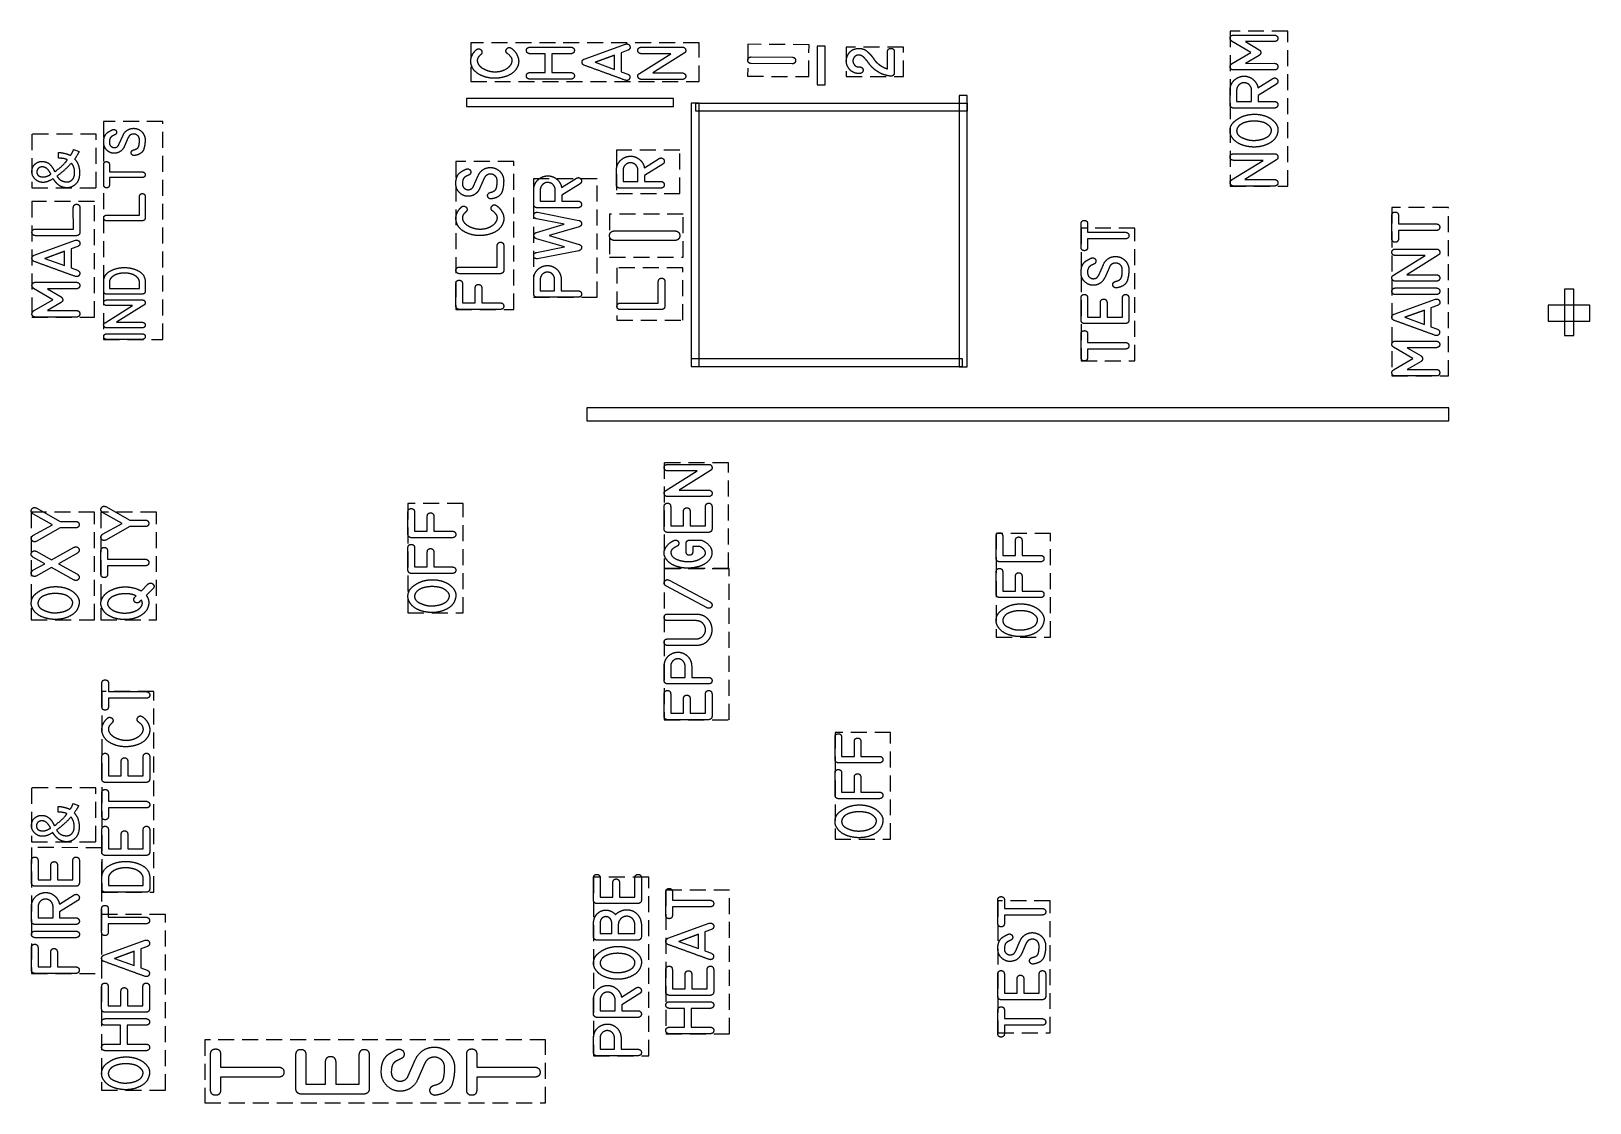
# Model space of a CAD drawing. Header units: millimetres. Extents: x -27.1 to 21.7, y -17 to 16.6.
import ezdxf

# ---------------------------------------------------------------- set-up
doc = ezdxf.new("R2010")
doc.units = ezdxf.units.MM
doc.linetypes.add('DASHED', pattern=[0.75, 0.5, -0.25])
doc.layers.get('0').update_dxf_attribs({"linetype": 'CONTINUOUS'})

msp = doc.modelspace()

# ---------------------------------------------------------------- linework, layer by layer
at = {"linetype": 'DASHED'}
for p, q in [((-6.196, 16.209), (-13.346, 16.209)), ((-13.346, 16.209), (-13.346, 15)), ((-6.196, 15), (-6.196, 16.209)), ((-4.666, 16.169), (-4.674, 15.17)), ((-2.752, 16.154), (-4.666, 16.169)), ((-2.76, 15.155), (-2.752, 16.154)), ((12.246, 16.578), (10.432, 16.578)), ((10.432, 16.578), (10.432, 11.729)), ((12.246, 11.729), (12.246, 16.578)), ((0.205, 16.081), (-1.584, 16.081)), ((-1.584, 16.081), (-1.584, 15.159)), ((0.205, 15.159), (0.205, 16.081)), ((-4.674, 15.17), (-2.76, 15.155)), ((-1.584, 15.159), (0.205, 15.159)), ((-13.346, 15), (-6.196, 15)), ((-22.984, 13.753), (-24.841, 13.753)), ((-24.841, 13.753), (-24.841, 6.927)), ((-22.984, 6.927), (-22.984, 13.753)), ((-25.071, 13.357), (-27.087, 13.357)), ((-27.087, 13.357), (-27.087, 11.673)), ((-25.071, 11.673), (-25.071, 13.357)), ((-6.798, 12.853), (-8.783, 12.853)), ((-8.783, 12.853), (-8.783, 11.5)), ((-6.798, 11.5), (-6.798, 12.853)), ((-12, 12.5), (-13.812, 12.5)), ((-13.812, 12.5), (-13.812, 7.866)), ((-12, 7.866), (-12, 12.5)), ((-9.388, 11.955), (-11.375, 11.955)), ((-11.375, 11.955), (-11.375, 8.246)), ((-9.388, 8.246), (-9.388, 11.955)), ((10.432, 11.729), (12.246, 11.729)), ((-27.087, 11.673), (-25.071, 11.673)), ((-25.128, 11.243), (-27.087, 11.243)), ((-27.087, 11.243), (-27.087, 7.627)), ((-25.128, 7.627), (-25.128, 11.243)), ((-8.783, 11.5), (-6.798, 11.5)), ((-6.689, 10.851), (-9, 10.851)), ((-9, 10.851), (-9, 9.5)), ((-6.689, 9.5), (-6.689, 10.851)), ((17.273, 11.058), (15.5, 11.058)), ((15.5, 11.058), (15.5, 5.783)), ((17.273, 5.783), (17.273, 11.058)), ((7.454, 10.409), (5.767, 10.409)), ((5.767, 10.409), (5.767, 6.255)), ((7.454, 6.255), (7.454, 10.409)), ((-9, 9.5), (-6.689, 9.5)), ((-6.704, 9.174), (-8.767, 9.174)), ((-8.767, 9.174), (-8.767, 7.531)), ((-6.704, 7.531), (-6.704, 9.174)), ((-13.812, 7.866), (-12, 7.866)), ((-11.375, 8.246), (-9.388, 8.246)), ((-27.087, 7.627), (-25.128, 7.627)), ((-8.767, 7.531), (-6.704, 7.531)), ((-24.841, 6.927), (-22.984, 6.927)), ((5.767, 6.255), (7.454, 6.255)), ((15.5, 5.783), (17.273, 5.783)), ((-5.277, 3.068), (-7.289, 3.068)), ((-7.289, 3.068), (-7.289, -0.242)), ((-5.277, -0.242), (-5.277, 3.068)), ((-25.128, 1.519), (-27.109, 1.519)), ((-27.109, 1.519), (-27.109, -1.853)), ((-25.128, -1.853), (-25.128, 1.519)), ((-23.185, 1.519), (-24.927, 1.519)), ((-24.927, 1.519), (-24.927, -1.853)), ((-23.185, -1.853), (-23.185, 1.519)), ((-13.583, 1.787), (-15.312, 1.787)), ((-15.312, 1.787), (-15.312, -1.637)), ((-13.583, -1.637), (-13.583, 1.787)), ((4.815, 0.856), (3.108, 0.856)), ((3.108, 0.856), (3.108, -2.392)), ((4.815, -2.392), (4.815, 0.856)), ((-5.256, -0.242), (-7.289, -0.242)), ((-7.289, -0.242), (-7.289, -4.979)), ((-7.289, -0.242), (-5.277, -0.242)), ((-5.256, -4.979), (-5.256, -0.242)), ((-27.109, -1.853), (-25.128, -1.853)), ((-24.927, -1.853), (-23.185, -1.853)), ((-15.312, -1.637), (-13.583, -1.637)), ((3.108, -2.392), (4.815, -2.392)), ((-23.266, -4.092), (-24.898, -4.092)), ((-24.898, -4.092), (-24.898, -10.376)), ((-23.266, -10.376), (-23.266, -4.092)), ((-7.289, -4.979), (-5.256, -4.979)), ((-0.195, -5.383), (-1.938, -5.383)), ((-1.938, -5.383), (-1.938, -8.721)), ((-0.195, -8.721), (-0.195, -5.383)), ((-25.084, -7.115), (-27.1, -7.115)), ((-27.1, -7.115), (-27.1, -8.8)), ((-25.084, -7.115), (-27.1, -7.115)), ((-27.1, -7.115), (-27.1, -8.8)), ((-25.084, -7.115), (-27.1, -7.115)), ((-27.1, -7.115), (-27.1, -8.8)), ((-25.084, -7.115), (-27.1, -7.115)), ((-27.1, -7.115), (-27.1, -8.8)), ((-25.084, -8.8), (-25.084, -7.115)), ((-25.084, -8.8), (-25.084, -7.115)), ((-25.084, -8.8), (-25.084, -7.115)), ((-25.084, -8.8), (-25.084, -7.115)), ((-1.938, -8.721), (-0.195, -8.721)), ((-27.1, -8.983), (-27.102, -12.922)), ((-27.1, -8.8), (-25.084, -8.8)), ((-27.1, -8.8), (-25.084, -8.8)), ((-27.1, -8.8), (-25.084, -8.8)), ((-27.1, -8.8), (-25.084, -8.8)), ((-24.898, -8.985), (-27.1, -8.983)), ((-24.9, -12.923), (-24.898, -8.985)), ((-7.771, -9.907), (-9.5, -9.907)), ((-9.5, -9.907), (-9.5, -15.5)), ((-7.771, -15.5), (-7.771, -9.907)), ((-24.898, -10.376), (-23.266, -10.376)), ((-5.237, -10.311), (-7.237, -10.311)), ((-7.237, -10.311), (-7.237, -14.811)), ((-5.237, -14.811), (-5.237, -10.311)), ((4.804, -10.646), (3.161, -10.646)), ((3.161, -10.646), (3.161, -14.784)), ((4.804, -14.784), (4.804, -10.646)), ((-22.905, -11.076), (-24.905, -11.076)), ((-24.905, -11.076), (-24.905, -16.576)), ((-22.905, -16.576), (-22.905, -11.076)), ((-27.102, -12.922), (-24.9, -12.923)), ((-11, -15), (-21.669, -15)), ((-21.669, -15), (-21.669, -16.972)), ((-11, -16.972), (-11, -15)), ((-7.237, -14.811), (-5.237, -14.811)), ((3.161, -14.784), (4.804, -14.784)), ((-9.5, -15.5), (-7.771, -15.5)), ((-24.905, -16.576), (-22.905, -16.576)), ((-21.669, -16.972), (-11, -16.972))]:
    msp.add_line(p, q, dxfattribs=at)
for p, q in [((-9.79, 15.704), (-8.496, 16.173)), ((11.088, 15.909), (10.482, 16.265)), ((10.536, 16.456), (11.829, 16.456)), ((11.829, 16.25), (10.915, 16.25)), ((10.915, 16.25), (11.345, 15.998)), ((-12.08, 16.046), (-12.07, 16.039)), ((-11.497, 16.079), (-10.203, 16.079)), ((-11.013, 15.871), (-11.497, 15.871)), ((-11.013, 15.282), (-11.013, 15.871)), ((-10.203, 15.871), (-10.805, 15.871)), ((-10.805, 15.871), (-10.805, 15.282)), ((-8.839, 15.829), (-9.454, 15.606)), ((-9.454, 15.606), (-8.839, 15.829)), ((-8.839, 15.382), (-8.839, 15.829)), ((-8.424, 15.979), (-8.633, 15.903)), ((-8.633, 15.903), (-8.633, 15.307)), ((-8.063, 15.256), (-7.076, 15.871)), ((-8.008, 16.077), (-6.715, 16.077)), ((-7.076, 15.871), (-8.008, 15.871)), ((-6.661, 15.887), (-7.647, 15.272)), ((-4.565, 15.773), (-3.274, 15.762)), ((-0.292, 15.399), (-0.292, 15.942)), ((-0.084, 15.938), (-0.084, 15.271)), ((10.482, 15.557), (11.088, 15.909)), ((11.345, 15.821), (10.917, 15.571)), ((-11.497, 15.282), (-11.013, 15.282)), ((-10.805, 15.282), (-10.203, 15.282)), ((-9.454, 15.606), (-8.839, 15.382)), ((-8.633, 15.307), (-8.429, 15.234)), ((-7.647, 15.272), (-6.715, 15.272)), ((-3.275, 15.554), (-4.567, 15.565)), ((11.829, 15.364), (10.536, 15.364)), ((10.917, 15.571), (11.829, 15.572)), ((-10.203, 15.075), (-11.497, 15.075)), ((-6.715, 15.066), (-8.008, 15.066)), ((10.432, 14.274), (10.432, 14.728)), ((10.639, 14.739), (10.639, 14.378)), ((11.107, 14.378), (11.107, 14.728)), ((11.305, 14.815), (11.307, 14.802)), ((11.307, 14.802), (11.773, 15.096)), ((11.883, 14.922), (11.313, 14.561)), ((11.828, 14.171), (10.535, 14.171)), ((10.639, 14.378), (11.107, 14.378)), ((11.313, 14.561), (11.313, 14.378)), ((11.313, 14.378), (11.828, 14.378)), ((-24.654, 13.188), (-24.661, 13.147)), ((-24.362, 13.029), (-24.233, 13.322)), ((-24.233, 13.322), (-24.228, 13.332)), ((-24.228, 13.332), (-24.222, 13.343)), ((-24.222, 13.343), (-24.217, 13.353)), ((-24.07, 13.25), (-24.198, 12.956)), ((-26.252, 12.602), (-26.252, 12.781)), ((-25.783, 12.874), (-25.613, 12.806)), ((-24.84, 13.095), (-24.838, 13.164)), ((-24.661, 13.147), (-24.663, 13.088)), ((-24.368, 13.014), (-24.365, 13.021)), ((-24.365, 13.021), (-24.362, 13.029)), ((-24.198, 12.956), (-24.203, 12.947)), ((-23.915, 12.857), (-23.91, 12.859)), ((10.538, 12.74), (11.831, 12.74)), ((-24.84, 11.762), (-24.84, 12.406)), ((-24.661, 12.406), (-24.661, 12.174)), ((-8.783, 11.768), (-8.783, 12.222)), ((-8.576, 12.233), (-8.576, 11.872)), ((-8.108, 11.872), (-8.108, 12.222)), ((-7.91, 12.31), (-7.908, 12.296)), ((-7.908, 12.296), (-7.442, 12.59)), ((-7.332, 12.416), (-7.902, 12.055)), ((10.483, 11.919), (11.471, 12.534)), ((11.471, 12.534), (10.538, 12.534)), ((11.885, 12.55), (10.899, 11.935)), ((-24.661, 12.174), (-23.63, 12.174)), ((-23.63, 11.995), (-24.661, 11.995)), ((-24.661, 11.995), (-24.661, 11.762)), ((-13.811, 11.8), (-13.809, 11.881)), ((-13.604, 11.86), (-13.606, 11.793)), ((-13.596, 11.908), (-13.604, 11.86)), ((-13.266, 11.707), (-13.262, 11.715)), ((-13.262, 11.715), (-13.259, 11.724)), ((-13.259, 11.724), (-13.109, 12.062)), ((-13.109, 12.062), (-13.104, 12.074)), ((-13.104, 12.074), (-13.098, 12.087)), ((-13.098, 12.087), (-13.091, 12.099)), ((-12.921, 11.979), (-13.07, 11.641)), ((-10.5, 11.68), (-10.034, 11.974)), ((-9.923, 11.8), (-10.494, 11.439)), ((-8.576, 11.872), (-8.108, 11.872)), ((-7.902, 12.055), (-7.902, 11.872)), ((-7.902, 11.872), (-7.387, 11.872)), ((11.831, 11.729), (10.538, 11.729)), ((10.899, 11.935), (11.831, 11.935)), ((-23.717, 10.818), (-23.718, 11.404)), ((-23.54, 11.403), (-23.54, 10.729)), ((-13.07, 11.641), (-13.076, 11.63)), ((-12.743, 11.526), (-12.737, 11.529)), ((-11.374, 11.152), (-11.374, 11.607)), ((-11.168, 11.617), (-11.168, 11.256)), ((-11.168, 11.256), (-10.699, 11.256)), ((-10.699, 11.256), (-10.699, 11.607)), ((-10.502, 11.694), (-10.5, 11.68)), ((-10.494, 11.439), (-10.494, 11.256)), ((-10.494, 11.256), (-9.978, 11.256)), ((-7.387, 11.665), (-8.68, 11.665)), ((-25.79, 10.381), (-25.791, 11.057)), ((-25.586, 11.056), (-25.586, 10.279)), ((-24.75, 10.818), (-23.717, 10.818)), ((-12.546, 11.121), (-12.536, 11.115)), ((-9.978, 11.05), (-11.272, 11.05)), ((-11.252, 10.908), (-9.959, 10.654)), ((15.501, 10.071), (15.501, 10.814)), ((15.707, 10.814), (15.707, 10.546)), ((-26.982, 10.381), (-25.79, 10.381)), ((-23.629, 10.639), (-24.75, 10.639)), ((-10.415, 10.534), (-11.291, 10.705)), ((-11.291, 10.277), (-10.415, 10.534)), ((-9.949, 10.455), (-10.893, 10.178)), ((-8.848, 10.328), (-6.949, 10.328)), ((5.767, 9.808), (5.767, 10.551)), ((5.973, 10.551), (5.973, 10.283)), ((5.973, 10.283), (7.164, 10.283)), ((15.707, 10.546), (16.898, 10.546)), ((16.898, 10.339), (15.707, 10.339)), ((15.707, 10.339), (15.707, 10.071)), ((-27.019, 9.562), (-25.724, 10.031)), ((-25.688, 10.175), (-26.982, 10.175)), ((-25.653, 9.837), (-25.862, 9.761)), ((-12.515, 9.192), (-12.516, 9.867)), ((-12.311, 9.867), (-12.311, 9.089)), ((-10.414, 9.823), (-11.291, 10.079)), ((-11.291, 9.654), (-10.414, 9.823)), ((-10.893, 10.178), (-9.949, 9.903)), ((-6.949, 10.023), (-8.848, 10.023)), ((7.164, 10.077), (5.973, 10.077)), ((5.973, 10.077), (5.973, 9.808)), ((-26.068, 9.687), (-26.683, 9.464)), ((-26.683, 9.464), (-26.068, 9.687)), ((-26.683, 9.464), (-26.068, 9.24)), ((-26.068, 9.24), (-26.068, 9.687)), ((-25.862, 9.761), (-25.862, 9.165)), ((-9.959, 9.702), (-11.252, 9.449)), ((6.319, 8.938), (6.468, 9.276)), ((6.468, 9.276), (6.473, 9.288)), ((6.473, 9.288), (6.48, 9.301)), ((6.48, 9.301), (6.487, 9.313)), ((15.551, 8.937), (16.539, 9.552)), ((15.606, 9.758), (16.899, 9.758)), ((16.539, 9.552), (15.606, 9.552)), ((16.953, 9.569), (15.967, 8.954)), ((-25.862, 9.165), (-25.658, 9.092)), ((-13.707, 9.192), (-12.515, 9.192)), ((-12.413, 8.985), (-13.707, 8.985)), ((-11.374, 8.809), (-11.374, 8.823)), ((-11.374, 8.349), (-11.374, 8.809)), ((-11.168, 8.809), (-11.168, 8.453)), ((-10.719, 8.453), (-10.719, 8.809)), ((-10.513, 8.823), (-10.512, 8.809)), ((-10.512, 8.809), (-10.512, 8.453)), ((5.767, 9.014), (5.769, 9.095)), ((5.974, 9.074), (5.972, 9.007)), ((5.982, 9.122), (5.974, 9.074)), ((6.312, 8.921), (6.315, 8.929)), ((6.315, 8.929), (6.319, 8.938)), ((6.508, 8.855), (6.502, 8.844)), ((6.656, 9.194), (6.508, 8.855)), ((15.967, 8.954), (16.899, 8.954)), ((-26.431, 8.171), (-27.036, 8.527)), ((-26.982, 8.718), (-25.689, 8.718)), ((-25.689, 8.512), (-26.604, 8.512)), ((-26.604, 8.512), (-26.174, 8.261)), ((-24.84, 8.435), (-24.84, 8.733)), ((-24.84, 8.435), (-24.84, 8.435)), ((-23.631, 8.346), (-24.752, 8.346)), ((-24.661, 8.733), (-24.661, 8.524)), ((-24.661, 8.524), (-23.72, 8.524)), ((-23.72, 8.524), (-23.72, 8.733)), ((-23.631, 8.346), (-23.631, 8.346)), ((-23.541, 8.733), (-23.541, 8.435)), ((-23.541, 8.435), (-23.541, 8.436)), ((-23.541, 8.436), (-23.541, 8.435)), ((-13.811, 7.97), (-13.811, 8.679)), ((-13.605, 8.677), (-13.605, 8.072)), ((-13.205, 8.072), (-13.205, 8.544)), ((-12.999, 8.544), (-12.999, 8.072)), ((-11.374, 8.343), (-11.374, 8.349)), ((-11.168, 8.453), (-10.719, 8.453)), ((-10.512, 8.453), (-9.978, 8.453)), ((-7.471, 8.066), (-7.471, 8.742)), ((-7.266, 8.741), (-7.266, 7.964)), ((6.834, 8.74), (6.841, 8.743)), ((15.605, 8.539), (16.899, 8.539)), ((16.899, 8.331), (15.605, 8.331)), ((16.899, 8.747), (15.606, 8.747)), ((-27.036, 7.819), (-26.431, 8.171)), ((-26.174, 8.083), (-26.601, 7.833)), ((-26.601, 7.833), (-25.689, 7.834)), ((-24.797, 7.452), (-23.941, 7.985)), ((-24.749, 8.164), (-23.629, 8.164)), ((-23.941, 7.985), (-24.749, 7.985)), ((-23.582, 7.999), (-24.436, 7.466)), ((-12.415, 7.866), (-13.707, 7.866)), ((-13.605, 8.072), (-13.205, 8.072)), ((-12.999, 8.072), (-12.415, 8.072)), ((-9.978, 8.246), (-11.272, 8.246)), ((-8.662, 8.066), (-7.471, 8.066)), ((-7.368, 7.86), (-8.662, 7.86)), ((5.767, 7.525), (5.767, 8.233)), ((5.971, 8.233), (5.971, 7.626)), ((6.372, 7.626), (6.372, 8.089)), ((6.58, 8.089), (6.58, 7.626)), ((7.06, 7.626), (7.06, 8.233)), ((7.266, 8.233), (7.266, 7.525)), ((15.568, 7.718), (16.862, 8.187)), ((16.519, 7.843), (15.904, 7.621)), ((15.904, 7.621), (16.519, 7.843)), ((16.519, 7.397), (16.519, 7.843)), ((16.934, 7.993), (16.725, 7.918)), ((16.725, 7.918), (16.725, 7.321)), ((-25.689, 7.627), (-26.982, 7.627)), ((-24.436, 7.466), (-23.629, 7.466)), ((7.162, 7.421), (5.869, 7.421)), ((5.971, 7.626), (6.372, 7.626)), ((6.58, 7.626), (7.06, 7.626)), ((15.904, 7.621), (16.519, 7.397)), ((-24.75, 7.107), (-23.629, 7.107)), ((-23.629, 6.927), (-24.75, 6.927)), ((-23.629, 7.287), (-24.749, 7.287)), ((5.767, 6.358), (5.767, 7.101)), ((5.973, 7.101), (5.973, 6.833)), ((15.605, 6.875), (16.898, 6.875)), ((16.725, 7.321), (16.929, 7.248)), ((5.973, 6.833), (7.164, 6.833)), ((7.164, 6.626), (5.973, 6.626)), ((5.973, 6.626), (5.973, 6.358)), ((16.156, 6.328), (15.551, 6.684)), ((16.898, 6.668), (15.983, 6.668)), ((15.983, 6.668), (16.413, 6.417)), ((15.551, 5.976), (16.156, 6.328)), ((16.413, 6.239), (15.985, 5.99)), ((15.985, 5.99), (16.898, 5.99)), ((16.898, 5.783), (15.605, 5.783)), ((-7.183, 3.016), (-5.89, 3.016)), ((-7.238, 2.195), (-6.25, 2.81)), ((-6.25, 2.81), (-7.183, 2.81)), ((-5.836, 2.827), (-6.822, 2.212)), ((-5.89, 2.005), (-7.183, 2.005)), ((-6.822, 2.212), (-5.89, 2.212)), ((-26.441, 1.128), (-27.055, 1.471)), ((-26.956, 1.651), (-26.204, 1.23)), ((-24.26, 1.169), (-24.873, 1.512)), ((-24.774, 1.692), (-24.022, 1.271)), ((-15.312, 0.821), (-15.312, 1.53)), ((-15.106, 1.529), (-15.106, 0.923)), ((-7.288, 0.99), (-7.288, 1.698)), ((-7.084, 1.698), (-7.084, 1.092)), ((-6.684, 1.092), (-6.684, 1.554)), ((-6.476, 1.554), (-6.476, 1.092)), ((-5.995, 1.092), (-5.995, 1.698)), ((-5.789, 1.698), (-5.789, 0.99)), ((-27.055, 0.785), (-26.441, 1.128)), ((-26.204, 1.025), (-26.956, 0.605)), ((-26.204, 1.23), (-25.714, 1.23)), ((-25.714, 1.025), (-26.204, 1.025)), ((-24.873, 0.826), (-24.26, 1.169)), ((-24.022, 1.066), (-24.774, 0.646)), ((-24.022, 1.271), (-23.533, 1.271)), ((-23.533, 1.066), (-24.022, 1.066)), ((-14.706, 0.923), (-14.706, 1.395)), ((-14.5, 1.395), (-14.5, 0.923)), ((-7.084, 1.092), (-6.684, 1.092)), ((-6.476, 1.092), (-5.995, 1.092)), ((-13.917, 0.717), (-15.208, 0.717)), ((-15.106, 0.923), (-14.706, 0.923)), ((-14.5, 0.923), (-13.917, 0.923)), ((-5.893, 0.886), (-7.186, 0.886)), ((-7.009, 0.621), (-6.997, 0.627)), ((-6.997, 0.627), (-6.987, 0.631)), ((-6.987, 0.631), (-6.976, 0.637)), ((-6.599, 0.274), (-6.599, 0.544)), ((-6.496, 0.647), (-6.124, 0.647)), ((-6.124, 0.647), (-6.105, 0.638)), ((-6.105, 0.638), (-6.094, 0.633)), ((-6.094, 0.633), (-6.083, 0.628)), ((-6.083, 0.628), (-6.072, 0.622)), ((-6.072, 0.622), (-6.061, 0.616)), ((-6.061, 0.616), (-6.05, 0.611)), ((-6.05, 0.611), (-6.039, 0.605)), ((-6.039, 0.605), (-6.028, 0.599)), ((3.108, 0.066), (3.108, 0.775)), ((3.314, 0.774), (3.314, 0.168)), ((3.714, 0.168), (3.714, 0.64)), ((3.92, 0.64), (3.92, 0.168)), ((-26.683, -0.094), (-27.055, 0.114)), ((-26.954, 0.295), (-26.471, 0.025)), ((-26.471, 0.025), (-25.763, 0.421)), ((-25.663, 0.241), (-26.26, -0.094)), ((-24.927, -0.428), (-24.927, 0.315)), ((-24.72, 0.315), (-24.72, 0.047)), ((-24.72, 0.047), (-23.53, 0.047)), ((-15.312, -0.298), (-15.312, 0.411)), ((-15.106, 0.409), (-15.106, -0.196)), ((-14.706, -0.196), (-14.706, 0.276)), ((-14.5, 0.276), (-14.5, -0.196)), ((-6.599, 0.267), (-6.599, 0.274)), ((-6.597, 0.261), (-6.599, 0.267)), ((-6.393, 0.267), (-6.394, 0.261)), ((-6.17, 0.441), (-6.393, 0.441)), ((-6.393, 0.441), (-6.393, 0.267)), ((-6.154, 0.433), (-6.17, 0.441)), ((3.314, 0.168), (3.714, 0.168)), ((3.92, 0.168), (4.503, 0.168)), ((-27.055, -0.3), (-26.683, -0.094)), ((-26.471, -0.211), (-26.955, -0.481)), ((-25.763, -0.607), (-26.471, -0.211)), ((-26.26, -0.094), (-25.663, -0.426)), ((-23.53, -0.159), (-24.72, -0.159)), ((-24.72, -0.159), (-24.72, -0.428)), ((-13.917, -0.402), (-15.208, -0.402)), ((-15.106, -0.196), (-14.706, -0.196)), ((-14.5, -0.196), (-13.917, -0.196)), ((3.108, -1.053), (3.108, -0.344)), ((4.503, -0.038), (3.212, -0.038)), ((3.314, -0.346), (3.314, -0.951)), ((3.714, -0.951), (3.714, -0.479)), ((3.92, -0.479), (3.92, -0.951)), ((-23.665, -0.949), (-23.442, -0.729)), ((-23.297, -0.877), (-23.509, -1.087)), ((-5.944, -1.48), (-7.235, -0.786)), ((-7.136, -0.608), (-5.842, -1.299)), ((3.314, -0.951), (3.714, -0.951)), ((3.92, -0.951), (4.503, -0.951)), ((-23.864, -1.144), (-23.819, -1.101)), ((-23.659, -1.235), (-23.717, -1.292)), ((4.503, -1.157), (3.212, -1.157)), ((-7.186, -1.67), (-6.283, -1.67)), ((-6.283, -1.876), (-7.186, -1.876)), ((-6.283, -1.67), (-6.269, -1.67)), ((-7.186, -2.45), (-6.283, -2.45)), ((-6.283, -2.657), (-7.186, -2.657)), ((-6.269, -2.657), (-6.283, -2.657)), ((-7.288, -3.297), (-7.288, -3.283)), ((-7.288, -3.756), (-7.288, -3.297)), ((-7.082, -3.297), (-7.082, -3.652)), ((-6.633, -3.652), (-6.633, -3.297)), ((-6.427, -3.283), (-6.426, -3.297)), ((-6.426, -3.297), (-6.426, -3.652)), ((-24.897, -4.575), (-24.897, -3.832)), ((-24.691, -3.832), (-24.691, -4.1)), ((-7.288, -3.763), (-7.288, -3.756)), ((-5.892, -3.86), (-7.186, -3.86)), ((-7.082, -3.652), (-6.633, -3.652)), ((-6.426, -3.652), (-5.892, -3.652)), ((-24.691, -4.1), (-23.501, -4.1)), ((-23.501, -4.306), (-24.691, -4.306)), ((-24.691, -4.306), (-24.691, -4.575)), ((-7.288, -4.875), (-7.288, -4.166)), ((-7.084, -4.166), (-7.084, -4.773)), ((-6.684, -4.773), (-6.684, -4.311)), ((-6.476, -4.311), (-6.476, -4.773)), ((-5.995, -4.773), (-5.995, -4.166)), ((-5.789, -4.166), (-5.789, -4.875)), ((-7.084, -4.773), (-6.684, -4.773)), ((-6.476, -4.773), (-5.995, -4.773)), ((-23.632, -4.882), (-23.623, -4.888)), ((-5.893, -4.979), (-7.186, -4.979)), ((-1.938, -6.228), (-1.938, -5.52)), ((-1.733, -5.521), (-1.733, -6.126)), ((-1.332, -6.126), (-1.332, -5.654)), ((-1.126, -5.654), (-1.126, -6.126)), ((-24.897, -6.84), (-24.897, -6.131)), ((-24.693, -6.131), (-24.693, -6.738)), ((-24.293, -6.738), (-24.293, -6.276)), ((-24.085, -6.276), (-24.085, -6.738)), ((-23.604, -6.738), (-23.604, -6.131)), ((-23.398, -6.131), (-23.398, -6.84)), ((-0.543, -6.332), (-1.834, -6.332)), ((-1.733, -6.126), (-1.332, -6.126)), ((-1.126, -6.126), (-0.543, -6.126)), ((-24.693, -6.738), (-24.293, -6.738)), ((-24.085, -6.738), (-23.604, -6.738)), ((-1.938, -7.347), (-1.938, -6.639)), ((-1.733, -6.64), (-1.733, -7.246)), ((-1.332, -7.246), (-1.332, -6.774)), ((-1.126, -6.774), (-1.126, -7.246)), ((-24.897, -8.007), (-24.897, -7.264)), ((-23.502, -6.944), (-24.795, -6.944)), ((-24.691, -7.264), (-24.691, -7.532)), ((-1.733, -7.246), (-1.332, -7.246)), ((-1.126, -7.246), (-0.543, -7.246)), ((-26.265, -7.871), (-26.265, -7.692)), ((-26.265, -7.871), (-26.265, -7.692)), ((-26.265, -7.871), (-26.265, -7.692)), ((-26.265, -7.871), (-26.265, -7.692)), ((-25.796, -7.598), (-25.625, -7.666)), ((-25.796, -7.598), (-25.625, -7.666)), ((-25.796, -7.598), (-25.625, -7.666)), ((-25.796, -7.598), (-25.625, -7.666)), ((-24.691, -7.532), (-23.501, -7.532)), ((-23.501, -7.738), (-24.691, -7.738)), ((-24.691, -7.738), (-24.691, -8.007)), ((-0.543, -7.451), (-1.834, -7.451)), ((-24.897, -9.125), (-24.897, -8.416)), ((-24.693, -8.416), (-24.693, -9.023)), ((-24.293, -9.023), (-24.293, -8.56)), ((-24.085, -8.56), (-24.085, -9.023)), ((-23.604, -9.023), (-23.604, -8.416)), ((-23.398, -8.416), (-23.398, -9.125)), ((-23.502, -9.229), (-24.795, -9.229)), ((-24.693, -9.023), (-24.293, -9.023)), ((-24.085, -9.023), (-23.604, -9.023)), ((-27.101, -10.089), (-27.1, -9.381)), ((-26.896, -9.381), (-26.896, -9.988)), ((-26.496, -9.988), (-26.496, -9.525)), ((-26.288, -9.525), (-26.288, -9.988)), ((-25.807, -9.988), (-25.807, -9.382)), ((-25.601, -9.382), (-25.601, -10.09)), ((-25.705, -10.194), (-26.998, -10.193)), ((-26.896, -9.988), (-26.496, -9.988)), ((-26.288, -9.988), (-25.807, -9.988)), ((-24.897, -10.273), (-24.897, -9.929)), ((-24.691, -9.929), (-24.691, -10.17)), ((-24.691, -10.17), (-23.605, -10.17)), ((-23.605, -10.17), (-23.605, -9.929)), ((-23.398, -9.929), (-23.398, -10.273)), ((-9.5, -10.632), (-9.5, -9.923)), ((-9.296, -9.923), (-9.296, -10.53)), ((-8.895, -10.53), (-8.895, -10.067)), ((-8.687, -10.067), (-8.687, -10.53)), ((-8.206, -10.53), (-8.206, -9.923)), ((-8.001, -9.923), (-8.001, -10.632)), ((-26.226, -10.757), (-25.76, -10.463)), ((-25.65, -10.637), (-26.22, -10.998)), ((-24.897, -10.273), (-24.897, -10.273)), ((-23.502, -10.376), (-24.795, -10.375)), ((-23.502, -10.375), (-23.502, -10.376)), ((-23.398, -10.273), (-23.398, -10.272)), ((-23.398, -10.272), (-23.398, -10.273)), ((-8.105, -10.736), (-9.398, -10.736)), ((-9.296, -10.53), (-8.895, -10.53)), ((-8.687, -10.53), (-8.206, -10.53)), ((-7.236, -11.105), (-7.236, -10.362)), ((-7.03, -10.362), (-7.03, -10.63)), ((-7.03, -10.63), (-5.839, -10.63)), ((3.161, -11.361), (3.161, -10.618)), ((3.367, -10.618), (3.367, -10.886)), ((-27.101, -11.284), (-27.101, -10.83)), ((-26.895, -10.819), (-26.895, -11.18)), ((-26.895, -11.18), (-26.426, -11.181)), ((-26.426, -11.181), (-26.426, -10.83)), ((-26.228, -10.743), (-26.226, -10.757)), ((-26.22, -10.998), (-26.221, -11.181)), ((-26.221, -11.181), (-25.705, -11.181)), ((-24.904, -11.635), (-24.904, -10.892)), ((-24.698, -10.892), (-24.698, -11.16)), ((-24.698, -11.16), (-23.508, -11.16)), ((-5.839, -10.837), (-7.03, -10.837)), ((-7.03, -10.837), (-7.03, -11.105)), ((3.367, -10.886), (4.558, -10.886)), ((4.558, -11.092), (3.367, -11.092)), ((3.367, -11.092), (3.367, -11.361)), ((-25.705, -11.387), (-26.999, -11.387)), ((-26.998, -11.595), (-25.703, -11.595)), ((-23.508, -11.367), (-24.698, -11.367)), ((-24.698, -11.367), (-24.698, -11.635)), ((-9.5, -11.779), (-9.5, -11.324)), ((-9.292, -11.324), (-9.292, -11.676)), ((-9.292, -11.676), (-8.931, -11.676)), ((-8.931, -11.676), (-8.931, -11.322)), ((-8.725, -11.381), (-8.725, -11.676)), ((-8.725, -11.676), (-8.208, -11.676)), ((-8.208, -11.676), (-8.208, -11.389)), ((-8.001, -11.387), (-8.001, -11.389)), ((-8.001, -11.389), (-8.001, -11.779)), ((-7.169, -11.821), (-5.874, -11.352)), ((-6.218, -11.696), (-6.833, -11.919)), ((-6.833, -11.919), (-6.218, -11.696)), ((-6.218, -12.143), (-6.218, -11.696)), ((-5.803, -11.546), (-6.012, -11.621)), ((-6.012, -11.621), (-6.012, -12.218)), ((-27.102, -12.818), (-27.102, -12.109)), ((-25.703, -11.803), (-26.998, -11.802)), ((-26.896, -12.111), (-26.896, -12.716)), ((-24.837, -12.351), (-23.543, -11.882)), ((-23.471, -12.076), (-23.68, -12.151)), ((-23.68, -12.151), (-23.68, -12.748)), ((-8.102, -11.883), (-9.396, -11.883)), ((-6.833, -11.919), (-6.218, -12.143)), ((3.161, -12.155), (3.163, -12.074)), ((3.368, -12.095), (3.366, -12.162)), ((3.376, -12.047), (3.368, -12.095)), ((3.713, -12.231), (3.862, -11.893)), ((3.862, -11.893), (3.867, -11.881)), ((3.867, -11.881), (3.874, -11.868)), ((3.874, -11.868), (3.881, -11.856)), ((4.05, -11.975), (3.902, -12.314)), ((-26.496, -12.716), (-26.496, -12.244)), ((-26.29, -12.244), (-26.29, -12.717)), ((-23.886, -12.226), (-24.501, -12.449)), ((-24.501, -12.449), (-23.886, -12.226)), ((-24.501, -12.449), (-23.886, -12.673)), ((-23.886, -12.673), (-23.886, -12.226)), ((-6.012, -12.218), (-5.808, -12.291)), ((3.706, -12.248), (3.709, -12.24)), ((3.709, -12.24), (3.713, -12.231)), ((3.902, -12.314), (3.896, -12.325)), ((4.228, -12.428), (4.235, -12.426)), ((-25.707, -12.923), (-26.998, -12.922)), ((-26.896, -12.716), (-26.496, -12.716)), ((-26.29, -12.717), (-25.707, -12.717)), ((-23.68, -12.748), (-23.476, -12.821)), ((-7.236, -13.504), (-7.236, -12.796)), ((-7.032, -12.796), (-7.032, -13.403)), ((-6.631, -13.403), (-6.631, -12.94)), ((-6.423, -12.94), (-6.423, -13.403)), ((-5.942, -13.403), (-5.942, -12.796)), ((-5.737, -12.796), (-5.737, -13.504)), ((3.161, -13.644), (3.161, -12.936)), ((3.365, -12.936), (3.365, -13.543)), ((3.766, -13.543), (3.766, -13.08)), ((3.974, -13.08), (3.974, -13.543)), ((4.454, -13.543), (4.454, -12.936)), ((4.66, -12.936), (4.66, -13.644)), ((-24.904, -14.034), (-24.904, -13.326)), ((-24.7, -13.326), (-24.7, -13.932)), ((-24.3, -13.932), (-24.3, -13.47)), ((-24.092, -13.47), (-24.092, -13.932)), ((-23.611, -13.932), (-23.611, -13.326)), ((-23.405, -13.326), (-23.405, -14.034)), ((-8.627, -13.653), (-8.625, -13.667)), ((-8.625, -13.667), (-8.16, -13.373)), ((-8.049, -13.547), (-8.619, -13.908)), ((-5.841, -13.608), (-7.134, -13.608)), ((-7.032, -13.403), (-6.631, -13.403)), ((-6.423, -13.403), (-5.942, -13.403)), ((3.365, -13.543), (3.766, -13.543)), ((3.974, -13.543), (4.454, -13.543)), ((-23.509, -14.138), (-24.802, -14.138)), ((-24.7, -13.932), (-24.3, -13.932)), ((-24.092, -13.932), (-23.611, -13.932)), ((-9.5, -14.195), (-9.5, -13.74)), ((-9.294, -13.73), (-9.294, -14.091)), ((-9.294, -14.091), (-8.825, -14.091)), ((-8.825, -14.091), (-8.825, -13.74)), ((-8.619, -13.908), (-8.619, -14.091)), ((-8.619, -14.091), (-8.104, -14.091)), ((-7.132, -13.807), (-5.838, -13.807)), ((-6.648, -14.015), (-7.132, -14.015)), ((-6.648, -14.605), (-6.648, -14.015)), ((-5.838, -14.015), (-6.44, -14.015)), ((-6.44, -14.015), (-6.44, -14.605)), ((3.161, -14.811), (3.161, -14.068)), ((4.556, -13.748), (3.263, -13.748)), ((3.367, -14.068), (3.367, -14.336)), ((-24.8, -14.337), (-23.506, -14.337)), ((-24.317, -14.545), (-24.8, -14.545)), ((-24.317, -15.134), (-24.317, -14.545)), ((-23.506, -14.545), (-24.109, -14.545)), ((-24.109, -14.545), (-24.109, -15.134)), ((-8.104, -14.297), (-9.398, -14.297)), ((-7.132, -14.605), (-6.648, -14.605)), ((-6.44, -14.605), (-5.838, -14.605)), ((3.367, -14.336), (4.558, -14.336)), ((4.558, -14.543), (3.367, -14.543)), ((3.367, -14.543), (3.367, -14.811)), ((-9.5, -14.937), (-9.5, -14.923)), ((-9.5, -15.397), (-9.5, -14.937)), ((-9.294, -14.937), (-9.294, -15.293)), ((-8.845, -15.293), (-8.845, -14.937)), ((-8.638, -14.923), (-8.638, -14.937)), ((-8.638, -14.937), (-8.638, -15.293)), ((-5.838, -14.811), (-7.132, -14.811)), ((-24.8, -15.134), (-24.317, -15.134)), ((-23.506, -15.341), (-24.8, -15.341)), ((-24.109, -15.134), (-23.506, -15.134)), ((-21.495, -16.58), (-21.495, -15.441)), ((-21.178, -15.441), (-21.178, -15.852)), ((-18.821, -16.543), (-18.821, -15.456)), ((-18.508, -15.456), (-18.508, -16.387)), ((-16.837, -16.387), (-16.837, -15.456)), ((-16.522, -15.456), (-16.522, -16.543)), ((-15.301, -16.127), (-15.072, -15.608)), ((-15.072, -15.608), (-15.064, -15.59)), ((-15.064, -15.59), (-15.054, -15.57)), ((-15.054, -15.57), (-15.044, -15.552)), ((-13.473, -16.58), (-13.473, -15.441)), ((-13.157, -15.441), (-13.157, -15.852)), ((-9.5, -15.403), (-9.5, -15.397)), ((-8.104, -15.5), (-9.398, -15.5)), ((-9.294, -15.293), (-8.845, -15.293)), ((-8.638, -15.293), (-8.104, -15.293)), ((-21.178, -15.852), (-19.353, -15.852)), ((-17.894, -16.387), (-17.894, -15.677)), ((-17.575, -15.677), (-17.575, -16.387)), ((-16.147, -16.01), (-16.144, -15.887)), ((-15.829, -15.918), (-15.833, -16.021)), ((-15.817, -15.845), (-15.829, -15.918)), ((-14.783, -15.735), (-15.011, -16.255)), ((-13.157, -15.852), (-11.332, -15.852)), ((-19.353, -16.168), (-21.178, -16.168)), ((-21.178, -16.168), (-21.178, -16.58)), ((-18.508, -16.387), (-17.894, -16.387)), ((-17.575, -16.387), (-16.837, -16.387)), ((-15.312, -16.153), (-15.306, -16.14)), ((-15.306, -16.14), (-15.301, -16.127)), ((-15.011, -16.255), (-15.02, -16.272)), ((-14.511, -16.43), (-14.5, -16.427)), ((-11.332, -16.168), (-13.157, -16.168)), ((-13.157, -16.168), (-13.157, -16.58)), ((-16.681, -16.702), (-18.664, -16.702))]:
    msp.add_line(p, q)
for points in [[(-2.5, 14.9), (-2.25, 14.9), (-2.25, 16.11), (-2.5, 16.11)], [(-13.475, 14.216), (-7, 14.216), (-7, 14.466), (-13.475, 14.466)], [(-6.441, 6.075), (-6.191, 6.075), (-6.191, 14.325), (-6.441, 14.325)], [(2.201, 14.077), (-6.299, 14.077), (-6.299, 14.327), (2.201, 14.327)], [(2.201, 14.567), (1.951, 14.567), (1.951, 6.067), (2.201, 6.067)], [(20.908, 7.047), (21.2, 7.047), (21.2, 8.5), (20.908, 8.5)], [(20.4, 7.5), (21.7, 7.5), (21.7, 8), (20.4, 8)], [(-6.441, 6.075), (2.059, 6.075), (2.059, 6.325), (-6.441, 6.325)], [(-9.711, 4.381), (17.289, 4.381), (17.289, 4.781), (-9.711, 4.781)]]:
    msp.add_lwpolyline(points, close=True)
for points in [[(-8.496, 16.173), (-8.393, 16.195), (-8.363, 16.11)], [(-8.363, 16.11), (-8.333, 16.025), (-8.424, 15.979)], [(10.482, 16.265), (10.419, 16.315), (10.436, 16.382)], [(10.436, 16.382), (10.453, 16.449), (10.536, 16.456)], [(11.829, 16.456), (11.932, 16.44), (11.931, 16.352)], [(11.931, 16.352), (11.931, 16.265), (11.829, 16.25)], [(-13.335, 15.555), (-13.364, 15.678), (-13.312, 15.801)], [(-13.312, 15.801), (-13.259, 15.923), (-13.165, 16.001)], [(-13.165, 16.001), (-13.165, 16.002), (-13.16, 16.005)], [(-13.16, 16.005), (-13.116, 16.039), (-13.063, 16.019)], [(-13.032, 15.842), (-13.146, 15.744), (-13.141, 15.653)], [(-13.141, 15.653), (-13.137, 15.563), (-13.067, 15.491)], [(-13.063, 16.019), (-13.011, 15.999), (-12.998, 15.946)], [(-12.998, 15.946), (-12.983, 15.89), (-13.032, 15.842)], [(-12.201, 15.878), (-12.277, 15.947), (-12.216, 16.024)], [(-12.216, 16.024), (-12.156, 16.1), (-12.08, 16.046)], [(-12.182, 15.864), (-12.189, 15.87), (-12.201, 15.878)], [(-12.054, 15.603), (-12.012, 15.737), (-12.182, 15.864)], [(-12.07, 16.039), (-12.068, 16.037), (-12.065, 16.036)], [(-12.065, 16.036), (-12.063, 16.034), (-12.061, 16.033)], [(-12.061, 16.033), (-11.925, 15.932), (-11.868, 15.769)], [(-11.868, 15.769), (-11.811, 15.607), (-11.889, 15.448)], [(-11.601, 15.974), (-11.601, 16.063), (-11.497, 16.079)], [(-11.497, 15.871), (-11.6, 15.886), (-11.601, 15.974)], [(-10.203, 16.079), (-10.1, 16.063), (-10.1, 15.974)], [(-10.1, 15.974), (-10.1, 15.886), (-10.203, 15.871)], [(-9.857, 15.607), (-9.858, 15.679), (-9.79, 15.704)], [(-8.112, 15.977), (-8.111, 16.07), (-8.008, 16.077)], [(-8.008, 15.871), (-8.113, 15.884), (-8.112, 15.977)], [(-6.715, 16.077), (-6.639, 16.077), (-6.618, 16.003)], [(-6.618, 16.003), (-6.597, 15.928), (-6.661, 15.887)], [(-4.669, 15.662), (-4.672, 15.708), (-4.638, 15.742)], [(-4.63, 15.587), (-4.666, 15.616), (-4.669, 15.662)], [(-4.638, 15.742), (-4.621, 15.759), (-4.605, 15.764)], [(-4.605, 15.764), (-4.588, 15.769), (-4.565, 15.773)], [(-3.274, 15.762), (-3.264, 15.762), (-3.253, 15.76)], [(-3.253, 15.76), (-3.171, 15.742), (-3.171, 15.657)], [(-3.171, 15.657), (-3.172, 15.595), (-3.23, 15.565)], [(-1.529, 15.447), (-1.62, 15.603), (-1.561, 15.777)], [(-1.561, 15.777), (-1.489, 15.982), (-1.281, 16.028)], [(-1.347, 15.745), (-1.407, 15.65), (-1.35, 15.552)], [(-1.212, 15.83), (-1.297, 15.823), (-1.347, 15.745)], [(-1.281, 16.028), (-1.072, 16.073), (-0.916, 15.93)], [(-1.059, 15.779), (-1.126, 15.838), (-1.212, 15.83)], [(-0.969, 15.688), (-1.009, 15.733), (-1.059, 15.779)], [(-0.893, 15.59), (-0.929, 15.644), (-0.969, 15.688)], [(-0.916, 15.93), (-0.885, 15.9), (-0.854, 15.871)], [(-0.854, 15.871), (-0.824, 15.841), (-0.796, 15.807)], [(-0.796, 15.807), (-0.752, 15.755), (-0.715, 15.696)], [(-0.715, 15.696), (-0.677, 15.638), (-0.627, 15.592)], [(-0.292, 15.942), (-0.285, 16.043), (-0.185, 16.04)], [(-0.185, 16.04), (-0.084, 16.037), (-0.084, 15.938)], [(11.345, 15.998), (11.393, 15.958), (11.395, 15.909)], [(11.395, 15.909), (11.397, 15.859), (11.345, 15.821)], [(-13.088, 15.229), (-13.286, 15.342), (-13.335, 15.555)], [(-12.654, 15.105), (-12.89, 15.117), (-13.088, 15.229)], [(-13.067, 15.491), (-12.997, 15.419), (-12.887, 15.372)], [(-12.887, 15.372), (-12.777, 15.324), (-12.681, 15.313)], [(-12.681, 15.313), (-12.574, 15.3), (-12.466, 15.316)], [(-12.199, 15.179), (-12.418, 15.093), (-12.654, 15.105)], [(-12.466, 15.316), (-12.358, 15.331), (-12.263, 15.382)], [(-12.263, 15.382), (-12.096, 15.47), (-12.054, 15.603)], [(-11.889, 15.448), (-11.98, 15.265), (-12.199, 15.179)], [(-11.601, 15.182), (-11.599, 15.274), (-11.497, 15.282)], [(-11.497, 15.075), (-11.603, 15.09), (-11.601, 15.182)], [(-10.203, 15.282), (-10.102, 15.274), (-10.1, 15.182)], [(-10.1, 15.182), (-10.099, 15.09), (-10.203, 15.075)], [(-9.79, 15.511), (-9.857, 15.535), (-9.857, 15.607)], [(-9.145, 15.276), (-9.467, 15.393), (-9.79, 15.511)], [(-8.499, 15.041), (-8.822, 15.158), (-9.145, 15.276)], [(-8.429, 15.234), (-8.337, 15.187), (-8.369, 15.1)], [(-8.109, 15.144), (-8.133, 15.211), (-8.063, 15.256)], [(-8.008, 15.066), (-8.084, 15.077), (-8.109, 15.144)], [(-6.715, 15.272), (-6.613, 15.256), (-6.613, 15.169)], [(-6.613, 15.169), (-6.613, 15.081), (-6.715, 15.066)], [(-4.6, 15.571), (-4.616, 15.574), (-4.63, 15.587)], [(-4.567, 15.565), (-4.584, 15.567), (-4.6, 15.571)], [(-3.23, 15.565), (-3.241, 15.559), (-3.275, 15.554)], [(-1.258, 15.258), (-1.438, 15.291), (-1.529, 15.447)], [(-1.35, 15.552), (-1.294, 15.454), (-1.182, 15.458)], [(-1.202, 15.254), (-1.25, 15.255), (-1.258, 15.258)], [(-1.148, 15.254), (-1.155, 15.252), (-1.202, 15.254)], [(-1.182, 15.458), (-1.18, 15.458), (-1.177, 15.459)], [(-1.177, 15.459), (-1.174, 15.459), (-1.172, 15.459)], [(-1.172, 15.459), (-1.139, 15.463), (-1.107, 15.443)], [(-1.075, 15.301), (-1.1, 15.26), (-1.148, 15.254)], [(-1.107, 15.443), (-1.075, 15.422), (-1.065, 15.391)], [(-1.065, 15.391), (-1.05, 15.343), (-1.075, 15.301)], [(-0.628, 15.329), (-0.789, 15.437), (-0.893, 15.59)], [(-0.286, 15.184), (-0.466, 15.221), (-0.628, 15.329)], [(-0.627, 15.592), (-0.568, 15.539), (-0.498, 15.493)], [(-0.498, 15.493), (-0.428, 15.446), (-0.354, 15.419)], [(-0.354, 15.419), (-0.349, 15.417), (-0.322, 15.408)], [(-0.322, 15.408), (-0.294, 15.399), (-0.292, 15.399)], [(-0.235, 15.175), (-0.28, 15.182), (-0.286, 15.184)], [(-0.188, 15.167), (-0.19, 15.167), (-0.235, 15.175)], [(-0.114, 15.197), (-0.144, 15.167), (-0.188, 15.167)], [(-0.084, 15.271), (-0.084, 15.228), (-0.114, 15.197)], [(10.436, 15.438), (10.419, 15.506), (10.482, 15.557)], [(10.536, 15.364), (10.452, 15.37), (10.436, 15.438)], [(10.537, 15.013), (10.641, 15.134), (10.801, 15.163)], [(10.801, 15.163), (10.973, 15.194), (11.123, 15.09)], [(11.829, 15.572), (11.931, 15.56), (11.931, 15.466)], [(11.931, 15.466), (11.93, 15.372), (11.829, 15.364)], [(-8.369, 15.1), (-8.401, 15.014), (-8.499, 15.041)], [(10.432, 14.728), (10.432, 14.892), (10.537, 15.013)], [(10.74, 14.92), (10.648, 14.854), (10.639, 14.739)], [(10.943, 14.952), (10.831, 14.986), (10.74, 14.92)], [(11.062, 14.866), (11.017, 14.93), (10.943, 14.952)], [(11.107, 14.728), (11.107, 14.803), (11.062, 14.866)], [(11.123, 15.09), (11.273, 14.987), (11.305, 14.815)], [(11.773, 15.096), (11.856, 15.143), (11.912, 15.069)], [(11.929, 14.989), (11.921, 14.943), (11.883, 14.922)], [(11.912, 15.069), (11.937, 15.034), (11.929, 14.989)], [(10.462, 14.201), (10.432, 14.23), (10.432, 14.274)], [(10.535, 14.171), (10.492, 14.171), (10.462, 14.201)], [(11.828, 14.378), (11.892, 14.378), (11.92, 14.32)], [(11.91, 14.211), (11.88, 14.171), (11.828, 14.171)], [(11.92, 14.32), (11.949, 14.262), (11.91, 14.211)], [(10.432, 13.456), (10.432, 13.636), (10.568, 13.75)], [(10.568, 13.75), (10.704, 13.864), (10.864, 13.924)], [(10.784, 13.668), (10.675, 13.608), (10.645, 13.496)], [(11.03, 13.75), (10.894, 13.729), (10.784, 13.668)], [(10.864, 13.924), (11.066, 13.991), (11.285, 13.975)], [(11.304, 13.756), (11.167, 13.771), (11.03, 13.75)], [(11.285, 13.975), (11.503, 13.958), (11.683, 13.855)], [(11.525, 13.703), (11.44, 13.742), (11.304, 13.756)], [(11.68, 13.591), (11.607, 13.665), (11.525, 13.703)], [(11.683, 13.855), (11.795, 13.79), (11.873, 13.677)], [(11.873, 13.677), (11.951, 13.564), (11.928, 13.428)], [(-24.838, 13.164), (-24.832, 13.199), (-24.826, 13.23)], [(-24.826, 13.23), (-24.82, 13.262), (-24.805, 13.294)], [(-24.805, 13.294), (-24.768, 13.374), (-24.703, 13.417)], [(-24.703, 13.417), (-24.637, 13.459), (-24.561, 13.494)], [(-24.643, 13.217), (-24.648, 13.204), (-24.654, 13.188)], [(-24.628, 13.244), (-24.639, 13.23), (-24.643, 13.217)], [(-24.565, 13.296), (-24.603, 13.277), (-24.628, 13.244)], [(-24.49, 13.331), (-24.526, 13.315), (-24.565, 13.296)], [(-24.561, 13.494), (-24.554, 13.497), (-24.545, 13.499)], [(-24.545, 13.499), (-24.514, 13.506), (-24.488, 13.493)], [(-24.439, 13.392), (-24.448, 13.352), (-24.49, 13.331)], [(-24.488, 13.493), (-24.472, 13.485), (-24.464, 13.477)], [(-24.464, 13.477), (-24.456, 13.469), (-24.453, 13.464)], [(-24.453, 13.464), (-24.429, 13.431), (-24.439, 13.392)], [(-24.217, 13.353), (-24.214, 13.358), (-24.211, 13.363)], [(-24.211, 13.363), (-24.208, 13.369), (-24.205, 13.374)], [(-24.205, 13.374), (-24.122, 13.499), (-23.976, 13.529)], [(-24.04, 13.298), (-24.056, 13.28), (-24.07, 13.25)], [(-23.946, 13.353), (-24.002, 13.34), (-24.04, 13.298)], [(-23.976, 13.529), (-23.919, 13.541), (-23.859, 13.534)], [(-23.838, 13.347), (-23.89, 13.367), (-23.946, 13.353)], [(-23.859, 13.534), (-23.773, 13.524), (-23.699, 13.474)], [(-23.721, 13.176), (-23.721, 13.301), (-23.838, 13.347)], [(-23.699, 13.474), (-23.626, 13.423), (-23.586, 13.347)], [(-23.586, 13.347), (-23.543, 13.265), (-23.543, 13.178)], [(10.482, 13.275), (10.432, 13.362), (10.432, 13.456)], [(10.808, 13.017), (10.584, 13.098), (10.482, 13.275)], [(10.645, 13.496), (10.64, 13.481), (10.64, 13.462)], [(10.64, 13.462), (10.64, 13.327), (10.785, 13.258)], [(10.785, 13.258), (10.93, 13.189), (11.033, 13.17)], [(11.214, 13.16), (11.32, 13.164), (11.423, 13.191)], [(11.423, 13.191), (11.527, 13.218), (11.61, 13.272)], [(11.61, 13.272), (11.693, 13.326), (11.72, 13.414)], [(11.72, 13.414), (11.752, 13.517), (11.68, 13.591)], [(11.928, 13.428), (11.889, 13.206), (11.697, 13.088)], [(-26.252, 12.781), (-26.056, 12.772), (-25.877, 12.687)], [(-25.877, 12.687), (-25.809, 12.789), (-25.783, 12.874)], [(-25.613, 12.806), (-25.63, 12.747), (-25.749, 12.576)], [(-24.711, 12.827), (-24.84, 12.929), (-24.84, 13.095)], [(-24.42, 12.768), (-24.582, 12.725), (-24.711, 12.827)], [(-24.663, 13.088), (-24.661, 13.003), (-24.589, 12.958)], [(-24.589, 12.958), (-24.543, 12.928), (-24.486, 12.935)], [(-24.486, 12.935), (-24.415, 12.944), (-24.377, 13.001)], [(-24.203, 12.947), (-24.28, 12.803), (-24.42, 12.768)], [(-24.377, 13.001), (-24.375, 13.004), (-24.372, 13.007)], [(-24.372, 13.007), (-24.37, 13.01), (-24.368, 13.014)], [(-23.951, 12.708), (-23.986, 12.74), (-23.978, 12.788)], [(-23.978, 12.788), (-23.967, 12.838), (-23.915, 12.857)], [(-23.87, 12.685), (-23.916, 12.676), (-23.951, 12.708)], [(-23.91, 12.859), (-23.772, 12.89), (-23.745, 12.965)], [(-23.826, 12.694), (-23.848, 12.69), (-23.87, 12.685)], [(-23.783, 12.706), (-23.804, 12.698), (-23.826, 12.694)], [(-23.581, 12.897), (-23.618, 12.763), (-23.783, 12.706)], [(-23.745, 12.965), (-23.719, 13.041), (-23.721, 13.176)], [(-23.543, 13.178), (-23.543, 13.031), (-23.581, 12.897)], [(10.434, 12.64), (10.435, 12.733), (10.538, 12.74)], [(11.268, 12.953), (11.032, 12.936), (10.808, 13.017)], [(11.033, 13.17), (11.107, 13.157), (11.214, 13.16)], [(11.697, 13.088), (11.504, 12.971), (11.268, 12.953)], [(11.831, 12.74), (11.908, 12.74), (11.928, 12.666)], [(-27.087, 12.176), (-27.087, 12.32), (-27.002, 12.406)], [(-27.002, 12.406), (-26.908, 12.499), (-26.772, 12.499)], [(-26.891, 12.278), (-26.934, 12.235), (-26.934, 12.167)], [(-26.764, 12.329), (-26.84, 12.329), (-26.891, 12.278)], [(-26.772, 12.499), (-26.619, 12.499), (-26.516, 12.397)], [(-26.593, 12.252), (-26.67, 12.329), (-26.764, 12.329)], [(-26.491, 12.099), (-26.542, 12.201), (-26.593, 12.252)], [(-26.516, 12.397), (-26.44, 12.32), (-26.371, 12.176)], [(-26.371, 12.176), (-26.065, 12.406), (-25.979, 12.551)], [(-25.852, 12.448), (-26.039, 12.235), (-26.303, 12.039)], [(-25.979, 12.551), (-26.073, 12.602), (-26.252, 12.602)], [(-25.749, 12.141), (-25.749, 12.337), (-25.852, 12.448)], [(-25.749, 12.576), (-25.596, 12.414), (-25.596, 12.141)], [(-24.84, 12.406), (-24.833, 12.494), (-24.751, 12.494)], [(-24.751, 12.494), (-24.668, 12.494), (-24.661, 12.406)], [(-13.652, 12.172), (-13.577, 12.221), (-13.489, 12.261)], [(-13.489, 12.261), (-13.481, 12.264), (-13.47, 12.267)], [(-13.47, 12.267), (-13.434, 12.275), (-13.404, 12.26)], [(-13.404, 12.26), (-13.386, 12.251), (-13.377, 12.242)], [(-13.377, 12.242), (-13.367, 12.232), (-13.363, 12.226)], [(-13.363, 12.226), (-13.336, 12.188), (-13.347, 12.143)], [(-13.077, 12.122), (-12.982, 12.267), (-12.814, 12.302)], [(-12.814, 12.302), (-12.748, 12.315), (-12.678, 12.307)], [(-12.678, 12.307), (-12.579, 12.296), (-12.494, 12.238)], [(-12.494, 12.238), (-12.41, 12.179), (-12.363, 12.091)], [(-8.783, 12.222), (-8.783, 12.386), (-8.678, 12.507)], [(-8.678, 12.507), (-8.574, 12.628), (-8.414, 12.657)], [(-8.476, 12.414), (-8.567, 12.348), (-8.576, 12.233)], [(-8.272, 12.446), (-8.384, 12.48), (-8.476, 12.414)], [(-8.414, 12.657), (-8.242, 12.688), (-8.092, 12.584)], [(-8.153, 12.36), (-8.198, 12.424), (-8.272, 12.446)], [(-8.108, 12.222), (-8.108, 12.297), (-8.153, 12.36)], [(-8.092, 12.584), (-7.942, 12.481), (-7.91, 12.31)], [(-7.442, 12.59), (-7.36, 12.637), (-7.303, 12.564)], [(-7.286, 12.483), (-7.294, 12.437), (-7.332, 12.416)], [(-7.303, 12.564), (-7.278, 12.528), (-7.286, 12.483)], [(10.538, 12.534), (10.433, 12.547), (10.434, 12.64)], [(11.928, 12.666), (11.949, 12.591), (11.885, 12.55)], [(-26.985, 11.945), (-27.087, 12.048), (-27.087, 12.176)], [(-26.738, 11.843), (-26.883, 11.843), (-26.985, 11.945)], [(-26.934, 12.167), (-26.934, 12.107), (-26.891, 12.065)], [(-26.891, 12.065), (-26.84, 12.014), (-26.729, 12.014)], [(-26.423, 11.962), (-26.602, 11.843), (-26.738, 11.843)], [(-26.729, 12.014), (-26.627, 12.014), (-26.491, 12.099)], [(-26.303, 11.809), (-26.363, 11.869), (-26.423, 11.962)], [(-26.303, 12.039), (-26.278, 11.997), (-26.235, 11.954)], [(-25.988, 11.673), (-26.167, 11.673), (-26.303, 11.809)], [(-26.235, 11.954), (-26.141, 11.86), (-25.988, 11.86)], [(-25.988, 11.86), (-25.894, 11.86), (-25.826, 11.928)], [(-25.715, 11.792), (-25.835, 11.673), (-25.988, 11.673)], [(-25.826, 11.928), (-25.749, 12.005), (-25.749, 12.141)], [(-25.596, 12.141), (-25.596, 11.911), (-25.715, 11.792)], [(-24.751, 11.674), (-24.833, 11.674), (-24.84, 11.762)], [(-24.661, 11.762), (-24.668, 11.673), (-24.751, 11.674)], [(-23.63, 12.174), (-23.54, 12.159), (-23.541, 12.08)], [(-23.541, 12.08), (-23.542, 12.001), (-23.63, 11.995)], [(-13.662, 11.492), (-13.811, 11.609), (-13.811, 11.8)], [(-13.809, 11.881), (-13.801, 11.92), (-13.794, 11.957)], [(-13.794, 11.957), (-13.787, 11.993), (-13.771, 12.031)], [(-13.771, 12.031), (-13.727, 12.123), (-13.652, 12.172)], [(-13.606, 11.793), (-13.604, 11.695), (-13.521, 11.643)], [(-13.583, 11.941), (-13.589, 11.926), (-13.596, 11.908)], [(-13.566, 11.972), (-13.578, 11.956), (-13.583, 11.941)], [(-13.493, 12.033), (-13.537, 12.011), (-13.566, 11.972)], [(-13.406, 12.073), (-13.448, 12.054), (-13.493, 12.033)], [(-13.347, 12.143), (-13.358, 12.097), (-13.406, 12.073)], [(-13.091, 12.099), (-13.088, 12.104), (-13.084, 12.11)], [(-13.084, 12.11), (-13.081, 12.116), (-13.077, 12.122)], [(-12.887, 12.035), (-12.905, 12.014), (-12.921, 11.979)], [(-12.779, 12.099), (-12.844, 12.083), (-12.887, 12.035)], [(-12.654, 12.091), (-12.714, 12.115), (-12.779, 12.099)], [(-12.519, 11.895), (-12.519, 12.038), (-12.654, 12.091)], [(-12.547, 11.651), (-12.516, 11.739), (-12.519, 11.895)], [(-12.363, 12.091), (-12.314, 11.997), (-12.314, 11.896)], [(-12.314, 11.896), (-12.314, 11.726), (-12.357, 11.572)], [(-11.374, 11.607), (-11.374, 11.771), (-11.27, 11.892)], [(-11.27, 11.892), (-11.166, 12.012), (-11.005, 12.042)], [(-11.067, 11.799), (-11.158, 11.733), (-11.168, 11.617)], [(-10.863, 11.83), (-10.976, 11.865), (-11.067, 11.799)], [(-11.005, 12.042), (-10.833, 12.072), (-10.684, 11.969)], [(-10.745, 11.745), (-10.79, 11.808), (-10.863, 11.83)], [(-10.699, 11.607), (-10.699, 11.682), (-10.745, 11.745)], [(-10.684, 11.969), (-10.534, 11.865), (-10.502, 11.694)], [(-10.034, 11.974), (-9.951, 12.021), (-9.895, 11.948)], [(-9.878, 11.867), (-9.886, 11.821), (-9.923, 11.8)], [(-9.895, 11.948), (-9.87, 11.913), (-9.878, 11.867)], [(-8.753, 11.695), (-8.783, 11.725), (-8.783, 11.768)], [(-7.387, 11.872), (-7.323, 11.872), (-7.295, 11.814)], [(-7.295, 11.814), (-7.267, 11.756), (-7.305, 11.706)], [(10.438, 11.807), (10.413, 11.874), (10.483, 11.919)], [(10.538, 11.729), (10.462, 11.74), (10.438, 11.807)], [(11.831, 11.935), (11.933, 11.919), (11.933, 11.832)], [(11.933, 11.832), (11.933, 11.744), (11.831, 11.729)], [(-23.718, 11.404), (-23.708, 11.494), (-23.627, 11.493)], [(-23.627, 11.493), (-23.546, 11.492), (-23.54, 11.403)], [(-13.325, 11.423), (-13.513, 11.374), (-13.662, 11.492)], [(-13.521, 11.643), (-13.467, 11.608), (-13.402, 11.616)], [(-13.402, 11.616), (-13.32, 11.627), (-13.276, 11.692)], [(-13.076, 11.63), (-13.164, 11.463), (-13.325, 11.423)], [(-13.276, 11.692), (-13.273, 11.695), (-13.271, 11.699)], [(-13.271, 11.699), (-13.268, 11.703), (-13.266, 11.707)], [(-12.784, 11.354), (-12.825, 11.391), (-12.815, 11.446)], [(-12.815, 11.446), (-12.803, 11.504), (-12.743, 11.526)], [(-12.691, 11.328), (-12.744, 11.317), (-12.784, 11.354)], [(-12.737, 11.529), (-12.578, 11.564), (-12.547, 11.651)], [(-12.64, 11.338), (-12.666, 11.334), (-12.691, 11.328)], [(-12.59, 11.351), (-12.615, 11.343), (-12.64, 11.338)], [(-12.357, 11.572), (-12.401, 11.417), (-12.59, 11.351)], [(-9.978, 11.256), (-9.915, 11.256), (-9.886, 11.198)], [(-8.68, 11.665), (-8.723, 11.665), (-8.753, 11.695)], [(-7.305, 11.706), (-7.335, 11.665), (-7.387, 11.665)], [(-25.791, 11.057), (-25.779, 11.161), (-25.686, 11.16)], [(-25.686, 11.16), (-25.593, 11.159), (-25.586, 11.056)], [(-24.84, 10.732), (-24.838, 10.811), (-24.75, 10.818)], [(-13.801, 10.631), (-13.83, 10.754), (-13.777, 10.876)], [(-13.777, 10.876), (-13.725, 10.998), (-13.631, 11.077)], [(-13.631, 11.077), (-13.631, 11.078), (-13.626, 11.08)], [(-13.626, 11.08), (-13.582, 11.114), (-13.529, 11.094)], [(-13.497, 10.918), (-13.612, 10.82), (-13.607, 10.729)], [(-13.529, 11.094), (-13.477, 11.075), (-13.464, 11.022)], [(-13.464, 11.022), (-13.449, 10.966), (-13.497, 10.918)], [(-12.667, 10.954), (-12.743, 11.023), (-12.682, 11.099)], [(-12.682, 11.099), (-12.622, 11.176), (-12.546, 11.121)], [(-12.648, 10.94), (-12.655, 10.946), (-12.667, 10.954)], [(-12.52, 10.679), (-12.478, 10.813), (-12.648, 10.94)], [(-12.536, 11.115), (-12.533, 11.113), (-12.531, 11.111)], [(-12.531, 11.111), (-12.529, 11.11), (-12.527, 11.108)], [(-12.527, 11.108), (-12.391, 11.008), (-12.334, 10.845)], [(-12.334, 10.845), (-12.276, 10.682), (-12.355, 10.524)], [(-11.344, 11.079), (-11.374, 11.109), (-11.374, 11.152)], [(-11.291, 10.705), (-11.39, 10.736), (-11.371, 10.825)], [(-11.371, 10.825), (-11.353, 10.915), (-11.252, 10.908)], [(-11.272, 11.05), (-11.314, 11.05), (-11.344, 11.079)], [(-9.897, 11.09), (-9.927, 11.05), (-9.978, 11.05)], [(-9.886, 11.198), (-9.858, 11.141), (-9.897, 11.09)], [(15.501, 10.814), (15.509, 10.915), (15.604, 10.915)], [(15.604, 10.915), (15.7, 10.916), (15.707, 10.814)], [(-27.086, 10.282), (-27.084, 10.373), (-26.982, 10.381)], [(-26.982, 10.175), (-27.087, 10.19), (-27.086, 10.282)], [(-25.586, 10.279), (-25.592, 10.189), (-25.688, 10.175)], [(-24.75, 10.639), (-24.842, 10.653), (-24.84, 10.732)], [(-23.54, 10.729), (-23.545, 10.651), (-23.629, 10.639)], [(-13.554, 10.305), (-13.751, 10.417), (-13.801, 10.631)], [(-13.607, 10.729), (-13.603, 10.638), (-13.533, 10.567)], [(-13.12, 10.18), (-13.356, 10.192), (-13.554, 10.305)], [(-13.533, 10.567), (-13.462, 10.495), (-13.353, 10.447)], [(-13.353, 10.447), (-13.243, 10.4), (-13.147, 10.389)], [(-13.147, 10.389), (-13.04, 10.376), (-12.932, 10.391)], [(-12.665, 10.254), (-12.884, 10.168), (-13.12, 10.18)], [(-12.932, 10.391), (-12.824, 10.407), (-12.729, 10.457)], [(-12.729, 10.457), (-12.562, 10.545), (-12.52, 10.679)], [(-12.355, 10.524), (-12.446, 10.34), (-12.665, 10.254)], [(-11.366, 10.18), (-11.368, 10.249), (-11.291, 10.277)], [(-9.959, 10.654), (-9.878, 10.631), (-9.875, 10.559)], [(-9.875, 10.559), (-9.872, 10.487), (-9.949, 10.455)], [(-8.999, 10.175), (-9, 10.304), (-8.848, 10.328)], [(-6.949, 10.328), (-6.798, 10.304), (-6.798, 10.175)], [(5.767, 10.551), (5.775, 10.652), (5.871, 10.652)], [(5.871, 10.652), (5.966, 10.653), (5.973, 10.551)], [(7.164, 10.283), (7.268, 10.266), (7.266, 10.175)], [(16.898, 10.546), (17.001, 10.529), (17, 10.438)], [(17, 10.438), (16.999, 10.347), (16.898, 10.339)], [(-25.724, 10.031), (-25.621, 10.053), (-25.591, 9.968)], [(-25.591, 9.968), (-25.561, 9.883), (-25.653, 9.837)], [(-12.516, 9.867), (-12.504, 9.971), (-12.411, 9.97)], [(-12.411, 9.97), (-12.317, 9.969), (-12.311, 9.867)], [(-11.291, 10.079), (-11.363, 10.111), (-11.366, 10.18)], [(-9.875, 9.8), (-9.88, 9.731), (-9.959, 9.702)], [(-9.949, 9.903), (-9.87, 9.87), (-9.875, 9.8)], [(-8.848, 10.023), (-8.999, 10.045), (-8.999, 10.175)], [(-6.798, 10.175), (-6.799, 10.045), (-6.949, 10.023)], [(5.871, 9.706), (5.776, 9.706), (5.767, 9.808)], [(5.973, 9.808), (5.965, 9.705), (5.871, 9.706)], [(7.266, 10.175), (7.265, 10.084), (7.164, 10.077)], [(15.604, 9.969), (15.51, 9.969), (15.501, 10.071)], [(15.707, 10.071), (15.699, 9.968), (15.604, 9.969)], [(-27.086, 9.465), (-27.087, 9.537), (-27.019, 9.562)], [(-27.019, 9.369), (-27.085, 9.393), (-27.086, 9.465)], [(-26.373, 9.134), (-26.696, 9.251), (-27.019, 9.369)], [(-11.372, 9.532), (-11.388, 9.616), (-11.291, 9.654)], [(-11.252, 9.449), (-11.357, 9.449), (-11.372, 9.532)], [(5.807, 9.245), (5.85, 9.337), (5.926, 9.386)], [(5.926, 9.386), (6.001, 9.435), (6.089, 9.475)], [(6.172, 9.287), (6.129, 9.268), (6.085, 9.247)], [(6.089, 9.475), (6.097, 9.478), (6.108, 9.481)], [(6.108, 9.481), (6.144, 9.489), (6.173, 9.474)], [(6.23, 9.357), (6.22, 9.311), (6.172, 9.287)], [(6.173, 9.474), (6.192, 9.465), (6.201, 9.456)], [(6.201, 9.456), (6.211, 9.446), (6.214, 9.44)], [(6.214, 9.44), (6.241, 9.402), (6.23, 9.357)], [(6.487, 9.313), (6.49, 9.318), (6.494, 9.324)], [(6.494, 9.324), (6.497, 9.331), (6.5, 9.336)], [(6.5, 9.336), (6.596, 9.481), (6.764, 9.516)], [(6.799, 9.313), (6.734, 9.297), (6.691, 9.249)], [(6.764, 9.516), (6.83, 9.529), (6.899, 9.522)], [(6.924, 9.306), (6.864, 9.329), (6.799, 9.313)], [(6.899, 9.522), (6.999, 9.51), (7.084, 9.452)], [(7.058, 9.109), (7.058, 9.252), (6.924, 9.306)], [(7.084, 9.452), (7.168, 9.393), (7.214, 9.306)], [(7.214, 9.306), (7.264, 9.211), (7.264, 9.11)], [(15.503, 9.658), (15.504, 9.751), (15.606, 9.758)], [(15.606, 9.552), (15.501, 9.566), (15.503, 9.658)], [(16.899, 9.758), (16.976, 9.758), (16.997, 9.684)], [(16.997, 9.684), (17.018, 9.61), (16.953, 9.569)], [(-25.728, 8.899), (-26.051, 9.016), (-26.373, 9.134)], [(-25.597, 8.958), (-25.629, 8.872), (-25.728, 8.899)], [(-25.658, 9.092), (-25.565, 9.045), (-25.597, 8.958)], [(-24.84, 8.733), (-24.84, 8.956), (-24.637, 9.067)], [(-24.646, 8.797), (-24.647, 8.794), (-24.651, 8.785)], [(-24.641, 8.808), (-24.641, 8.808), (-24.646, 8.797)], [(-24.634, 8.82), (-24.641, 8.807), (-24.641, 8.808)], [(-24.637, 9.067), (-24.434, 9.178), (-24.191, 9.178)], [(-24.625, 8.832), (-24.635, 8.817), (-24.634, 8.82)], [(-24.616, 8.844), (-24.621, 8.837), (-24.625, 8.832)], [(-24.606, 8.856), (-24.609, 8.851), (-24.616, 8.844)], [(-24.595, 8.867), (-24.601, 8.862), (-24.606, 8.856)], [(-24.583, 8.878), (-24.588, 8.874), (-24.595, 8.867)], [(-24.571, 8.889), (-24.58, 8.882), (-24.583, 8.878)], [(-24.557, 8.9), (-24.558, 8.898), (-24.571, 8.889)], [(-24.542, 8.91), (-24.548, 8.907), (-24.557, 8.9)], [(-24.538, 8.912), (-24.54, 8.911), (-24.542, 8.91)], [(-24.535, 8.915), (-24.536, 8.914), (-24.538, 8.912)], [(-24.527, 8.92), (-24.529, 8.919), (-24.535, 8.915)], [(-24.523, 8.922), (-24.525, 8.921), (-24.527, 8.92)], [(-24.519, 8.925), (-24.521, 8.923), (-24.523, 8.922)], [(-24.51, 8.93), (-24.519, 8.924), (-24.519, 8.925)], [(-24.502, 8.935), (-24.508, 8.931), (-24.51, 8.93)], [(-24.497, 8.937), (-24.5, 8.936), (-24.502, 8.935)], [(-24.493, 8.94), (-24.495, 8.938), (-24.497, 8.937)], [(-24.484, 8.944), (-24.49, 8.941), (-24.493, 8.94)], [(-24.475, 8.948), (-24.481, 8.945), (-24.484, 8.944)], [(-24.465, 8.952), (-24.472, 8.95), (-24.475, 8.948)], [(-24.46, 8.954), (-24.463, 8.953), (-24.465, 8.952)], [(-24.456, 8.957), (-24.458, 8.955), (-24.46, 8.954)], [(-24.45, 8.958), (-24.453, 8.957), (-24.456, 8.957)], [(-24.446, 8.96), (-24.448, 8.959), (-24.45, 8.958)], [(-24.436, 8.964), (-24.442, 8.962), (-24.446, 8.96)], [(-24.425, 8.968), (-24.427, 8.967), (-24.436, 8.964)], [(-24.419, 8.97), (-24.422, 8.969), (-24.425, 8.968)], [(-24.415, 8.972), (-24.417, 8.971), (-24.419, 8.97)], [(-24.404, 8.975), (-24.408, 8.974), (-24.415, 8.972)], [(-24.393, 8.978), (-24.41, 8.973), (-24.404, 8.975)], [(-24.387, 8.98), (-24.39, 8.978), (-24.393, 8.978)], [(-24.382, 8.981), (-24.384, 8.981), (-24.387, 8.98)], [(-24.376, 8.983), (-24.378, 8.982), (-24.382, 8.981)], [(-24.37, 8.985), (-24.373, 8.983), (-24.376, 8.983)], [(-24.359, 8.986), (-24.367, 8.985), (-24.37, 8.985)], [(-24.348, 8.99), (-24.356, 8.987), (-24.359, 8.986)], [(-24.336, 8.992), (-24.34, 8.991), (-24.348, 8.99)], [(-24.324, 8.993), (-24.328, 8.993), (-24.336, 8.992)], [(-24.318, 8.994), (-24.321, 8.993), (-24.324, 8.993)], [(-24.313, 8.995), (-24.315, 8.995), (-24.318, 8.994)], [(-24.3, 8.998), (-24.308, 8.997), (-24.313, 8.995)], [(-24.294, 8.998), (-24.297, 8.998), (-24.3, 8.998)], [(-24.288, 8.999), (-24.291, 8.999), (-24.294, 8.998)], [(-24.276, 9), (-24.281, 9), (-24.288, 8.999)], [(-24.265, 9.001), (-24.273, 9.001), (-24.276, 9)], [(-24.252, 9.002), (-24.256, 9.002), (-24.265, 9.001)], [(-24.24, 9.003), (-24.248, 9.003), (-24.252, 9.002)], [(-24.227, 9.004), (-24.231, 9.004), (-24.24, 9.003)], [(-24.221, 9.004), (-24.224, 9.004), (-24.227, 9.004)], [(-24.215, 9.004), (-24.218, 9.004), (-24.221, 9.004)], [(-24.209, 9.005), (-24.212, 9.004), (-24.215, 9.004)], [(-24.203, 9.005), (-24.206, 9.005), (-24.209, 9.005)], [(-24.197, 9.005), (-24.2, 9.005), (-24.203, 9.005)], [(-24.191, 9.005), (-24.194, 9.005), (-24.197, 9.005)], [(-24.191, 9.178), (-23.947, 9.178), (-23.744, 9.067)], [(-24.184, 9.005), (-24.188, 9.005), (-24.191, 9.005)], [(-24.179, 9.005), (-24.181, 9.005), (-24.184, 9.005)], [(-24.172, 9.005), (-24.175, 9.005), (-24.179, 9.005)], [(-24.167, 9.004), (-24.169, 9.004), (-24.172, 9.005)], [(-24.16, 9.003), (-24.163, 9.004), (-24.167, 9.004)], [(-24.154, 9.003), (-24.157, 9.003), (-24.16, 9.003)], [(-24.142, 9.002), (-24.146, 9.003), (-24.154, 9.003)], [(-24.129, 9.002), (-24.134, 9.002), (-24.142, 9.002)], [(-24.117, 9.001), (-24.122, 9.002), (-24.129, 9.002)], [(-24.105, 9), (-24.113, 9.001), (-24.117, 9.001)], [(-24.098, 8.999), (-24.101, 8.999), (-24.105, 9)], [(-24.093, 8.999), (-24.096, 8.999), (-24.098, 8.999)], [(-24.081, 8.997), (-24.085, 8.997), (-24.093, 8.999)], [(-24.075, 8.996), (-24.078, 8.997), (-24.081, 8.997)], [(-24.069, 8.995), (-24.071, 8.995), (-24.075, 8.996)], [(-24.057, 8.993), (-24.061, 8.993), (-24.069, 8.995)], [(-24.051, 8.992), (-24.054, 8.992), (-24.057, 8.993)], [(-24.045, 8.991), (-24.048, 8.991), (-24.051, 8.992)], [(-24.039, 8.989), (-24.042, 8.99), (-24.045, 8.991)], [(-24.034, 8.988), (-24.037, 8.988), (-24.039, 8.989)], [(-24.022, 8.986), (-24.026, 8.987), (-24.034, 8.988)], [(-24.016, 8.985), (-24.019, 8.986), (-24.022, 8.986)], [(-24.011, 8.984), (-24.013, 8.984), (-24.016, 8.985)], [(-24.005, 8.982), (-24.008, 8.983), (-24.011, 8.984)], [(-24, 8.981), (-24.002, 8.981), (-24.005, 8.982)], [(-23.994, 8.979), (-23.997, 8.98), (-24, 8.981)], [(-23.988, 8.978), (-23.991, 8.978), (-23.994, 8.979)], [(-23.978, 8.974), (-23.981, 8.976), (-23.988, 8.978)], [(-23.967, 8.971), (-23.96, 8.969), (-23.978, 8.974)], [(-23.961, 8.969), (-23.964, 8.97), (-23.967, 8.971)], [(-23.956, 8.967), (-23.958, 8.968), (-23.961, 8.969)], [(-23.946, 8.964), (-23.951, 8.966), (-23.956, 8.967)], [(-23.94, 8.962), (-23.943, 8.963), (-23.946, 8.964)], [(-23.935, 8.96), (-23.938, 8.961), (-23.94, 8.962)], [(-23.93, 8.958), (-23.932, 8.959), (-23.935, 8.96)], [(-23.925, 8.957), (-23.927, 8.957), (-23.93, 8.958)], [(-23.915, 8.952), (-23.931, 8.959), (-23.925, 8.957)], [(-23.905, 8.948), (-23.908, 8.95), (-23.915, 8.952)], [(-23.9, 8.946), (-23.903, 8.947), (-23.905, 8.948)], [(-23.896, 8.944), (-23.898, 8.945), (-23.9, 8.946)], [(-23.891, 8.941), (-23.893, 8.942), (-23.896, 8.944)], [(-23.887, 8.939), (-23.889, 8.94), (-23.891, 8.941)], [(-23.882, 8.936), (-23.884, 8.937), (-23.887, 8.939)], [(-23.877, 8.934), (-23.879, 8.935), (-23.882, 8.936)], [(-23.869, 8.93), (-23.872, 8.931), (-23.877, 8.934)], [(-23.865, 8.927), (-23.867, 8.928), (-23.869, 8.93)], [(-23.861, 8.925), (-23.863, 8.926), (-23.865, 8.927)], [(-23.857, 8.922), (-23.859, 8.923), (-23.861, 8.925)], [(-23.853, 8.92), (-23.854, 8.921), (-23.857, 8.922)], [(-23.845, 8.915), (-23.85, 8.919), (-23.853, 8.92)], [(-23.841, 8.912), (-23.843, 8.914), (-23.845, 8.915)], [(-23.837, 8.91), (-23.839, 8.91), (-23.841, 8.912)], [(-23.833, 8.907), (-23.835, 8.908), (-23.837, 8.91)], [(-23.829, 8.905), (-23.831, 8.906), (-23.833, 8.907)], [(-23.826, 8.901), (-23.827, 8.903), (-23.829, 8.905)], [(-23.822, 8.899), (-23.824, 8.9), (-23.826, 8.901)], [(-23.815, 8.894), (-23.823, 8.9), (-23.822, 8.899)], [(-23.808, 8.888), (-23.813, 8.893), (-23.815, 8.894)], [(-23.802, 8.883), (-23.812, 8.891), (-23.808, 8.888)], [(-23.798, 8.88), (-23.8, 8.881), (-23.802, 8.883)], [(-23.795, 8.877), (-23.797, 8.879), (-23.798, 8.88)], [(-23.792, 8.874), (-23.794, 8.875), (-23.795, 8.877)], [(-23.79, 8.872), (-23.791, 8.873), (-23.792, 8.874)], [(-23.785, 8.866), (-23.786, 8.868), (-23.79, 8.872)], [(-23.781, 8.863), (-23.783, 8.864), (-23.785, 8.866)], [(-23.779, 8.86), (-23.78, 8.862), (-23.781, 8.863)], [(-23.776, 8.857), (-23.777, 8.858), (-23.779, 8.86)], [(-23.773, 8.855), (-23.774, 8.856), (-23.776, 8.857)], [(-23.768, 8.849), (-23.773, 8.855), (-23.773, 8.855)], [(-23.763, 8.843), (-23.764, 8.844), (-23.768, 8.849)], [(-23.761, 8.84), (-23.762, 8.841), (-23.763, 8.843)], [(-23.759, 8.837), (-23.76, 8.839), (-23.761, 8.84)], [(-23.757, 8.834), (-23.758, 8.835), (-23.759, 8.837)], [(-23.755, 8.832), (-23.755, 8.833), (-23.757, 8.834)], [(-23.753, 8.828), (-23.754, 8.83), (-23.755, 8.832)], [(-23.751, 8.825), (-23.752, 8.827), (-23.753, 8.828)], [(-23.747, 8.82), (-23.751, 8.825), (-23.751, 8.825)], [(-23.745, 8.816), (-23.746, 8.818), (-23.747, 8.82)], [(-23.743, 8.814), (-23.744, 8.815), (-23.745, 8.816)], [(-23.744, 9.067), (-23.541, 8.955), (-23.541, 8.733)], [(-23.74, 8.808), (-23.743, 8.814), (-23.743, 8.814)], [(-23.737, 8.803), (-23.741, 8.808), (-23.74, 8.808)], [(-23.735, 8.799), (-23.736, 8.801), (-23.737, 8.803)], [(-23.735, 8.797), (-23.735, 8.798), (-23.735, 8.799)], [(-23.732, 8.79), (-23.736, 8.802), (-23.735, 8.797)], [(-23.729, 8.785), (-23.731, 8.789), (-23.732, 8.79)], [(-13.81, 9.092), (-13.809, 9.184), (-13.707, 9.192)], [(-13.707, 8.985), (-13.812, 9.001), (-13.81, 9.092)], [(-12.311, 9.089), (-12.317, 8.999), (-12.413, 8.985)], [(-11.374, 8.823), (-11.368, 8.917), (-11.332, 8.996)], [(-11.332, 8.996), (-11.261, 9.147), (-11.098, 9.21)], [(-11.091, 8.977), (-11.168, 8.91), (-11.168, 8.809)], [(-11.098, 9.21), (-10.936, 9.273), (-10.781, 9.209)], [(-10.914, 9.031), (-11.015, 9.045), (-11.091, 8.977)], [(-10.775, 8.956), (-10.83, 9.021), (-10.914, 9.031)], [(-10.781, 9.209), (-10.659, 9.157), (-10.59, 9.055)], [(-10.719, 8.809), (-10.719, 8.892), (-10.775, 8.956)], [(-10.59, 9.055), (-10.521, 8.953), (-10.513, 8.823)], [(-7.471, 8.742), (-7.46, 8.846), (-7.366, 8.845)], [(-7.366, 8.845), (-7.273, 8.843), (-7.266, 8.741)], [(5.916, 8.706), (5.767, 8.823), (5.767, 9.014)], [(5.769, 9.095), (5.776, 9.134), (5.783, 9.171)], [(5.783, 9.171), (5.79, 9.208), (5.807, 9.245)], [(5.972, 9.007), (5.973, 8.909), (6.057, 8.857)], [(5.994, 9.155), (5.989, 9.14), (5.982, 9.122)], [(6.011, 9.186), (6, 9.17), (5.994, 9.155)], [(6.085, 9.247), (6.041, 9.225), (6.011, 9.186)], [(6.057, 8.857), (6.11, 8.822), (6.176, 8.831)], [(6.176, 8.831), (6.257, 8.841), (6.302, 8.907)], [(6.502, 8.844), (6.414, 8.678), (6.252, 8.637)], [(6.302, 8.907), (6.304, 8.91), (6.307, 8.913)], [(6.307, 8.913), (6.309, 8.917), (6.312, 8.921)], [(6.691, 9.249), (6.672, 9.228), (6.656, 9.194)], [(6.841, 8.743), (7, 8.778), (7.03, 8.865)], [(7.03, 8.865), (7.061, 8.953), (7.058, 9.109)], [(7.264, 9.11), (7.264, 8.94), (7.22, 8.786)], [(15.506, 8.825), (15.482, 8.892), (15.551, 8.937)], [(15.606, 8.747), (15.53, 8.758), (15.506, 8.825)], [(16.899, 8.954), (17.001, 8.938), (17.001, 8.85)], [(17.001, 8.85), (17.001, 8.763), (16.899, 8.747)], [(-27.036, 8.527), (-27.099, 8.578), (-27.082, 8.645)], [(-27.082, 8.645), (-27.065, 8.712), (-26.982, 8.718)], [(-25.689, 8.718), (-25.587, 8.702), (-25.587, 8.615)], [(-25.587, 8.615), (-25.587, 8.527), (-25.689, 8.512)], [(-24.816, 8.373), (-24.84, 8.399), (-24.84, 8.435)], [(-24.757, 8.346), (-24.792, 8.348), (-24.816, 8.373)], [(-24.752, 8.346), (-24.753, 8.346), (-24.757, 8.346)], [(-24.659, 8.762), (-24.661, 8.75), (-24.661, 8.75)], [(-24.661, 8.75), (-24.661, 8.747), (-24.661, 8.739)], [(-24.661, 8.739), (-24.661, 8.737), (-24.661, 8.736)], [(-24.661, 8.736), (-24.661, 8.735), (-24.661, 8.733)], [(-24.657, 8.767), (-24.658, 8.764), (-24.659, 8.762)], [(-24.655, 8.773), (-24.656, 8.77), (-24.657, 8.767)], [(-24.651, 8.785), (-24.654, 8.776), (-24.655, 8.773)], [(-23.728, 8.782), (-23.729, 8.783), (-23.729, 8.785)], [(-23.728, 8.779), (-23.728, 8.78), (-23.728, 8.782)], [(-23.727, 8.776), (-23.727, 8.777), (-23.728, 8.779)], [(-23.726, 8.773), (-23.726, 8.774), (-23.727, 8.776)], [(-23.725, 8.77), (-23.726, 8.771), (-23.726, 8.773)], [(-23.724, 8.767), (-23.724, 8.768), (-23.725, 8.77)], [(-23.722, 8.762), (-23.724, 8.764), (-23.724, 8.767)], [(-23.722, 8.759), (-23.722, 8.76), (-23.722, 8.762)], [(-23.722, 8.756), (-23.722, 8.757), (-23.722, 8.759)], [(-23.722, 8.753), (-23.722, 8.754), (-23.722, 8.756)], [(-23.721, 8.75), (-23.721, 8.752), (-23.722, 8.753)], [(-23.721, 8.747), (-23.721, 8.749), (-23.721, 8.75)], [(-23.721, 8.744), (-23.721, 8.745), (-23.721, 8.747)], [(-23.72, 8.741), (-23.721, 8.742), (-23.721, 8.744)], [(-23.72, 8.739), (-23.72, 8.74), (-23.72, 8.741)], [(-23.72, 8.736), (-23.72, 8.737), (-23.72, 8.739)], [(-23.72, 8.733), (-23.72, 8.735), (-23.72, 8.736)], [(-23.545, 8.412), (-23.561, 8.346), (-23.631, 8.346)], [(-23.541, 8.435), (-23.544, 8.414), (-23.545, 8.412)], [(-13.811, 8.679), (-13.803, 8.78), (-13.707, 8.78)], [(-13.707, 8.78), (-13.612, 8.78), (-13.605, 8.677)], [(-13.205, 8.544), (-13.197, 8.645), (-13.106, 8.646)], [(-13.106, 8.646), (-13.014, 8.648), (-12.999, 8.544)], [(-11.272, 8.246), (-11.363, 8.257), (-11.374, 8.343)], [(-9.978, 8.453), (-9.875, 8.44), (-9.875, 8.349)], [(-9.875, 8.349), (-9.875, 8.258), (-9.978, 8.246)], [(5.767, 8.233), (5.775, 8.336), (5.87, 8.336)], [(5.87, 8.336), (5.965, 8.336), (5.971, 8.233)], [(6.252, 8.637), (6.065, 8.588), (5.916, 8.706)], [(6.793, 8.568), (6.753, 8.605), (6.763, 8.66)], [(6.763, 8.66), (6.774, 8.718), (6.834, 8.74)], [(6.886, 8.542), (6.834, 8.531), (6.793, 8.568)], [(6.938, 8.552), (6.912, 8.548), (6.886, 8.542)], [(6.987, 8.566), (6.963, 8.557), (6.938, 8.552)], [(7.22, 8.786), (7.177, 8.631), (6.987, 8.566)], [(7.06, 8.233), (7.076, 8.336), (7.164, 8.336)], [(7.164, 8.336), (7.252, 8.336), (7.266, 8.233)], [(15.501, 8.435), (15.501, 8.523), (15.605, 8.539)], [(15.605, 8.331), (15.501, 8.347), (15.501, 8.435)], [(16.899, 8.539), (17.002, 8.523), (17.002, 8.435)], [(17.002, 8.435), (17.001, 8.347), (16.899, 8.331)], [(-27.083, 7.701), (-27.099, 7.769), (-27.036, 7.819)], [(-26.174, 8.261), (-26.125, 8.22), (-26.123, 8.171)], [(-26.123, 8.171), (-26.121, 8.122), (-26.174, 8.083)], [(-25.689, 7.834), (-25.587, 7.822), (-25.588, 7.728)], [(-24.839, 8.077), (-24.838, 8.157), (-24.749, 8.164)], [(-24.749, 7.985), (-24.84, 7.997), (-24.839, 8.077)], [(-23.629, 8.164), (-23.562, 8.164), (-23.544, 8.099)], [(-23.544, 8.099), (-23.526, 8.035), (-23.582, 7.999)], [(-13.707, 7.866), (-13.803, 7.879), (-13.811, 7.97)], [(-12.415, 8.072), (-12.314, 8.064), (-12.313, 7.973)], [(-12.313, 7.973), (-12.312, 7.881), (-12.415, 7.866)], [(-8.766, 7.966), (-8.764, 8.058), (-8.662, 8.066)], [(-8.662, 7.86), (-8.768, 7.875), (-8.766, 7.966)], [(-7.266, 7.964), (-7.272, 7.873), (-7.368, 7.86)], [(6.372, 8.089), (6.387, 8.193), (6.476, 8.193)], [(6.476, 8.193), (6.565, 8.192), (6.58, 8.089)], [(16.862, 8.187), (16.966, 8.209), (16.996, 8.124)], [(16.996, 8.124), (17.026, 8.039), (16.934, 7.993)], [(-26.982, 7.627), (-27.066, 7.633), (-27.083, 7.701)], [(-25.588, 7.728), (-25.588, 7.634), (-25.689, 7.627)], [(-24.836, 7.355), (-24.857, 7.413), (-24.797, 7.452)], [(-24.749, 7.287), (-24.815, 7.297), (-24.836, 7.355)], [(-23.629, 7.466), (-23.54, 7.452), (-23.54, 7.377)], [(-23.54, 7.377), (-23.54, 7.301), (-23.629, 7.287)], [(5.869, 7.421), (5.773, 7.434), (5.767, 7.525)], [(7.266, 7.525), (7.254, 7.433), (7.162, 7.421)], [(15.501, 7.621), (15.5, 7.693), (15.568, 7.718)], [(15.568, 7.525), (15.501, 7.55), (15.501, 7.621)], [(16.213, 7.29), (15.891, 7.408), (15.568, 7.525)], [(-24.84, 7.017), (-24.84, 7.093), (-24.75, 7.107)], [(-24.75, 6.927), (-24.84, 6.94), (-24.84, 7.017)], [(-23.629, 7.107), (-23.539, 7.093), (-23.539, 7.017)], [(-23.539, 7.017), (-23.54, 6.94), (-23.629, 6.927)], [(5.767, 7.101), (5.775, 7.202), (5.871, 7.202)], [(5.871, 7.202), (5.966, 7.202), (5.973, 7.101)], [(15.504, 6.801), (15.521, 6.868), (15.605, 6.875)], [(16.859, 7.055), (16.536, 7.173), (16.213, 7.29)], [(16.989, 7.115), (16.958, 7.028), (16.859, 7.055)], [(16.898, 6.875), (17, 6.858), (17, 6.771)], [(16.929, 7.248), (17.021, 7.201), (16.989, 7.115)], [(5.871, 6.255), (5.776, 6.256), (5.767, 6.358)], [(5.973, 6.358), (5.965, 6.255), (5.871, 6.255)], [(7.164, 6.833), (7.268, 6.816), (7.266, 6.725)], [(7.266, 6.725), (7.265, 6.634), (7.164, 6.626)], [(15.551, 6.684), (15.488, 6.734), (15.504, 6.801)], [(16.413, 6.417), (16.461, 6.377), (16.463, 6.327)], [(17, 6.771), (16.999, 6.684), (16.898, 6.668)], [(15.504, 5.857), (15.488, 5.925), (15.551, 5.976)], [(16.463, 6.327), (16.466, 6.278), (16.413, 6.239)], [(16.898, 5.99), (16.999, 5.979), (16.999, 5.884)], [(16.999, 5.884), (16.999, 5.79), (16.898, 5.783)], [(15.605, 5.783), (15.52, 5.789), (15.504, 5.857)], [(-7.287, 2.916), (-7.285, 3.009), (-7.183, 3.016)], [(-5.89, 3.016), (-5.813, 3.016), (-5.792, 2.942)], [(-5.792, 2.942), (-5.772, 2.868), (-5.836, 2.827)], [(-7.183, 2.81), (-7.288, 2.824), (-7.287, 2.916)], [(-7.283, 2.083), (-7.307, 2.15), (-7.238, 2.195)], [(-7.183, 2.005), (-7.259, 2.016), (-7.283, 2.083)], [(-5.89, 2.212), (-5.788, 2.195), (-5.788, 2.108)], [(-5.788, 2.108), (-5.788, 2.021), (-5.89, 2.005)], [(-27.055, 1.471), (-27.14, 1.528), (-27.096, 1.609)], [(-27.096, 1.609), (-27.051, 1.69), (-26.956, 1.651)], [(-24.873, 1.512), (-24.959, 1.569), (-24.914, 1.65)], [(-24.914, 1.65), (-24.869, 1.731), (-24.774, 1.692)], [(-15.312, 1.53), (-15.304, 1.632), (-15.209, 1.632)], [(-15.209, 1.632), (-15.113, 1.632), (-15.106, 1.529)], [(-14.706, 1.395), (-14.699, 1.496), (-14.607, 1.498)], [(-14.607, 1.498), (-14.516, 1.499), (-14.5, 1.395)], [(-7.288, 1.698), (-7.28, 1.802), (-7.186, 1.801)], [(-7.186, 1.801), (-7.091, 1.801), (-7.084, 1.698)], [(-6.684, 1.554), (-6.668, 1.658), (-6.579, 1.658)], [(-6.579, 1.658), (-6.49, 1.657), (-6.476, 1.554)], [(-5.995, 1.698), (-5.979, 1.802), (-5.892, 1.802)], [(-5.892, 1.802), (-5.804, 1.802), (-5.789, 1.698)], [(-25.714, 1.23), (-25.61, 1.223), (-25.61, 1.128)], [(-25.61, 1.128), (-25.61, 1.032), (-25.714, 1.025)], [(-23.533, 1.271), (-23.429, 1.264), (-23.429, 1.169)], [(-23.429, 1.169), (-23.429, 1.073), (-23.533, 1.066)], [(-7.186, 0.886), (-7.283, 0.9), (-7.288, 0.99)], [(-5.789, 0.99), (-5.801, 0.898), (-5.893, 0.886)], [(-27.095, 0.645), (-27.139, 0.723), (-27.055, 0.785)], [(-26.956, 0.605), (-27.05, 0.566), (-27.095, 0.645)], [(-24.913, 0.686), (-24.957, 0.764), (-24.873, 0.826)], [(-24.774, 0.646), (-24.869, 0.607), (-24.913, 0.686)], [(-15.208, 0.717), (-15.305, 0.731), (-15.312, 0.821)], [(-15.312, 0.411), (-15.304, 0.512), (-15.209, 0.512)], [(-15.209, 0.512), (-15.113, 0.512), (-15.106, 0.409)], [(-13.917, 0.923), (-13.816, 0.916), (-13.814, 0.824)], [(-13.814, 0.824), (-13.813, 0.732), (-13.917, 0.717)], [(-7.254, 0.382), (-7.167, 0.542), (-7.009, 0.621)], [(-6.976, 0.637), (-6.906, 0.662), (-6.862, 0.618)], [(-6.831, 0.526), (-6.842, 0.476), (-6.89, 0.449)], [(-6.862, 0.618), (-6.821, 0.575), (-6.831, 0.526)], [(-6.599, 0.544), (-6.599, 0.586), (-6.568, 0.617)], [(-6.568, 0.617), (-6.538, 0.647), (-6.496, 0.647)], [(-6.028, 0.599), (-5.786, 0.457), (-5.792, 0.246)], [(3.108, 0.775), (3.116, 0.877), (3.212, 0.877)], [(3.212, 0.877), (3.307, 0.877), (3.314, 0.774)], [(3.714, 0.64), (3.722, 0.741), (3.813, 0.743)], [(3.813, 0.743), (3.905, 0.744), (3.92, 0.64)], [(-27.055, 0.114), (-27.14, 0.175), (-27.096, 0.254)], [(-27.096, 0.254), (-27.052, 0.332), (-26.954, 0.295)], [(-25.763, 0.421), (-25.666, 0.46), (-25.622, 0.38)], [(-25.622, 0.38), (-25.577, 0.299), (-25.663, 0.241)], [(-24.927, 0.315), (-24.919, 0.416), (-24.823, 0.417)], [(-24.823, 0.417), (-24.727, 0.417), (-24.72, 0.315)], [(-23.53, 0.047), (-23.426, 0.031), (-23.427, -0.061)], [(-14.706, 0.276), (-14.699, 0.377), (-14.607, 0.379)], [(-14.607, 0.379), (-14.516, 0.38), (-14.5, 0.276)], [(-7.228, 0.054), (-7.342, 0.223), (-7.254, 0.382)], [(-6.978, -0.148), (-7.135, -0.08), (-7.228, 0.054)], [(-6.89, 0.449), (-7.102, 0.363), (-7.075, 0.228)], [(-7.075, 0.228), (-7.048, 0.093), (-6.854, 0.026)], [(-6.854, 0.026), (-6.667, -0.04), (-6.451, -0.026)], [(-6.496, 0.171), (-6.586, 0.171), (-6.597, 0.261)], [(-6.394, 0.261), (-6.405, 0.171), (-6.496, 0.171)], [(-6.451, -0.026), (-6.236, -0.012), (-6.075, 0.114)], [(-6.004, 0.291), (-6.044, 0.381), (-6.154, 0.433)], [(-6.075, 0.114), (-5.963, 0.201), (-6.004, 0.291)], [(-5.792, 0.246), (-5.797, 0.035), (-6.03, -0.108)], [(3.212, -0.038), (3.115, -0.024), (3.108, 0.066)], [(4.503, 0.168), (4.604, 0.161), (4.606, 0.069)], [(4.606, 0.069), (4.607, -0.023), (4.503, -0.038)], [(-27.095, -0.441), (-27.14, -0.362), (-27.055, -0.3)], [(-26.955, -0.481), (-27.051, -0.52), (-27.095, -0.441)], [(-25.663, -0.426), (-25.58, -0.489), (-25.623, -0.568)], [(-24.823, -0.53), (-24.918, -0.53), (-24.927, -0.428)], [(-24.72, -0.428), (-24.728, -0.53), (-24.823, -0.53)], [(-23.427, -0.061), (-23.429, -0.152), (-23.53, -0.159)], [(-15.208, -0.402), (-15.305, -0.389), (-15.312, -0.298)], [(-13.917, -0.196), (-13.816, -0.203), (-13.814, -0.295)], [(-13.814, -0.295), (-13.813, -0.387), (-13.917, -0.402)], [(-6.647, -0.229), (-6.821, -0.216), (-6.978, -0.148)], [(-6.307, -0.209), (-6.474, -0.242), (-6.647, -0.229)], [(-6.03, -0.108), (-6.141, -0.176), (-6.307, -0.209)], [(3.108, -0.344), (3.116, -0.243), (3.212, -0.243)], [(3.212, -0.243), (3.307, -0.243), (3.314, -0.346)], [(3.714, -0.479), (3.722, -0.378), (3.813, -0.377)], [(3.813, -0.377), (3.905, -0.375), (3.92, -0.479)], [(-26.972, -1.039), (-26.836, -0.925), (-26.677, -0.866)], [(-26.677, -0.866), (-26.474, -0.798), (-26.256, -0.815)], [(-26.256, -0.815), (-26.038, -0.831), (-25.858, -0.934)], [(-25.858, -0.934), (-25.746, -1), (-25.667, -1.112)], [(-25.623, -0.568), (-25.666, -0.647), (-25.763, -0.607)], [(-24.891, -1.187), (-24.822, -1.054), (-24.7, -0.973)], [(-24.7, -0.973), (-24.576, -0.893), (-24.433, -0.855)], [(-24.433, -0.855), (-24.29, -0.816), (-24.143, -0.819)], [(-24.143, -0.819), (-23.882, -0.825), (-23.665, -0.949)], [(-23.442, -0.729), (-23.408, -0.694), (-23.359, -0.7)], [(-23.359, -0.7), (-23.311, -0.705), (-23.283, -0.746)], [(-23.283, -0.746), (-23.236, -0.817), (-23.297, -0.877)], [(-15.312, -1.117), (-15.312, -0.937), (-15.176, -0.823)], [(-15.176, -0.823), (-15.041, -0.709), (-14.881, -0.649)], [(-14.96, -0.905), (-15.07, -0.966), (-15.1, -1.078)], [(-14.714, -0.823), (-14.851, -0.844), (-14.96, -0.905)], [(-14.881, -0.649), (-14.678, -0.582), (-14.46, -0.598)], [(-14.441, -0.817), (-14.578, -0.802), (-14.714, -0.823)], [(-14.46, -0.598), (-14.242, -0.615), (-14.062, -0.718)], [(-14.22, -0.87), (-14.304, -0.831), (-14.441, -0.817)], [(-14.065, -0.982), (-14.138, -0.908), (-14.22, -0.87)], [(-14.062, -0.718), (-13.95, -0.783), (-13.871, -0.896)], [(-13.871, -0.896), (-13.793, -1.009), (-13.817, -1.145)], [(-7.288, -0.699), (-7.288, -0.646), (-7.243, -0.611)], [(-7.281, -0.733), (-7.288, -0.702), (-7.288, -0.699)], [(-7.235, -0.786), (-7.274, -0.764), (-7.281, -0.733)], [(-7.243, -0.611), (-7.198, -0.577), (-7.136, -0.608)], [(4.503, -0.951), (4.604, -0.958), (4.606, -1.05)], [(-27.108, -1.333), (-27.108, -1.153), (-26.972, -1.039)], [(-27.058, -1.514), (-27.108, -1.428), (-27.108, -1.333)], [(-26.896, -1.294), (-26.9, -1.308), (-26.9, -1.327)], [(-26.9, -1.327), (-26.9, -1.462), (-26.755, -1.531)], [(-26.756, -1.121), (-26.866, -1.182), (-26.896, -1.294)], [(-26.51, -1.039), (-26.647, -1.06), (-26.756, -1.121)], [(-26.237, -1.033), (-26.374, -1.019), (-26.51, -1.039)], [(-26.016, -1.086), (-26.1, -1.047), (-26.237, -1.033)], [(-25.861, -1.198), (-25.934, -1.124), (-26.016, -1.086)], [(-25.931, -1.517), (-25.847, -1.463), (-25.82, -1.375)], [(-25.82, -1.375), (-25.788, -1.273), (-25.861, -1.198)], [(-25.612, -1.361), (-25.651, -1.583), (-25.844, -1.701)], [(-25.667, -1.112), (-25.589, -1.225), (-25.612, -1.361)], [(-24.902, -1.464), (-24.96, -1.319), (-24.891, -1.187)], [(-24.711, -1.293), (-24.738, -1.381), (-24.673, -1.453)], [(-24.551, -1.119), (-24.675, -1.175), (-24.711, -1.293)], [(-24.673, -1.453), (-24.607, -1.525), (-24.538, -1.56)], [(-24.318, -1.046), (-24.427, -1.062), (-24.551, -1.119)], [(-24.064, -1.038), (-24.192, -1.027), (-24.318, -1.046)], [(-23.819, -1.101), (-23.935, -1.048), (-24.064, -1.038)], [(-23.885, -1.264), (-23.916, -1.197), (-23.864, -1.144)], [(-23.844, -1.308), (-23.872, -1.29), (-23.885, -1.264)], [(-23.733, -1.305), (-23.788, -1.341), (-23.844, -1.308)], [(-23.777, -1.538), (-23.701, -1.494), (-23.654, -1.419)], [(-23.717, -1.292), (-23.726, -1.3), (-23.733, -1.305)], [(-23.649, -1.253), (-23.654, -1.245), (-23.659, -1.235)], [(-23.654, -1.419), (-23.607, -1.343), (-23.649, -1.253)], [(-23.43, -1.357), (-23.452, -1.517), (-23.555, -1.62)], [(-23.509, -1.087), (-23.506, -1.09), (-23.505, -1.092)], [(-23.505, -1.092), (-23.503, -1.095), (-23.501, -1.097)], [(-23.501, -1.097), (-23.469, -1.139), (-23.451, -1.185)], [(-23.451, -1.185), (-23.424, -1.259), (-23.428, -1.331)], [(-23.428, -1.331), (-23.428, -1.343), (-23.43, -1.357)], [(-15.262, -1.298), (-15.312, -1.212), (-15.312, -1.117)], [(-14.937, -1.556), (-15.161, -1.475), (-15.262, -1.298)], [(-15.1, -1.078), (-15.104, -1.092), (-15.104, -1.111)], [(-15.104, -1.111), (-15.104, -1.246), (-14.959, -1.315)], [(-14.959, -1.315), (-14.814, -1.384), (-14.712, -1.403)], [(-14.712, -1.403), (-14.637, -1.417), (-14.531, -1.413)], [(-14.531, -1.413), (-14.425, -1.409), (-14.321, -1.382)], [(-14.321, -1.382), (-14.218, -1.355), (-14.135, -1.301)], [(-14.135, -1.301), (-14.052, -1.247), (-14.024, -1.159)], [(-14.024, -1.159), (-13.992, -1.056), (-14.065, -0.982)], [(-13.817, -1.145), (-13.855, -1.367), (-14.048, -1.485)], [(-5.842, -1.299), (-5.825, -1.308), (-5.807, -1.33)], [(-5.789, -1.39), (-5.789, -1.443), (-5.835, -1.474)], [(-5.807, -1.33), (-5.789, -1.353), (-5.789, -1.39)], [(3.212, -1.157), (3.115, -1.144), (3.108, -1.053)], [(3.244, -1.578), (3.38, -1.464), (3.539, -1.404)], [(3.539, -1.404), (3.742, -1.337), (3.96, -1.353)], [(3.96, -1.353), (4.178, -1.37), (4.358, -1.473)], [(4.606, -1.05), (4.607, -1.142), (4.503, -1.157)], [(-26.733, -1.772), (-26.957, -1.691), (-27.058, -1.514)], [(-26.755, -1.531), (-26.61, -1.601), (-26.508, -1.619)], [(-26.272, -1.836), (-26.509, -1.853), (-26.733, -1.772)], [(-26.508, -1.619), (-26.433, -1.633), (-26.327, -1.629)], [(-26.327, -1.629), (-26.221, -1.625), (-26.117, -1.598)], [(-25.844, -1.701), (-26.036, -1.819), (-26.272, -1.836)], [(-26.117, -1.598), (-26.014, -1.571), (-25.931, -1.517)], [(-24.712, -1.698), (-24.842, -1.612), (-24.902, -1.464)], [(-24.423, -1.818), (-24.582, -1.784), (-24.712, -1.698)], [(-24.538, -1.56), (-24.369, -1.644), (-24.155, -1.639)], [(-24.099, -1.841), (-24.265, -1.853), (-24.423, -1.818)], [(-24.155, -1.639), (-23.94, -1.634), (-23.777, -1.538)], [(-23.804, -1.779), (-23.933, -1.83), (-24.099, -1.841)], [(-23.555, -1.62), (-23.658, -1.724), (-23.804, -1.779)], [(-14.476, -1.62), (-14.713, -1.637), (-14.937, -1.556)], [(-14.048, -1.485), (-14.24, -1.602), (-14.476, -1.62)], [(-7.206, -1.874), (-7.296, -1.857), (-7.287, -1.764)], [(-7.287, -1.764), (-7.278, -1.67), (-7.186, -1.67)], [(-7.186, -1.876), (-7.199, -1.876), (-7.206, -1.874)], [(-6.143, -1.913), (-6.206, -1.882), (-6.283, -1.876)], [(-6.269, -1.67), (-6.232, -1.672), (-6.225, -1.673)], [(-6.225, -1.673), (-6.001, -1.704), (-5.894, -1.857)], [(-6.039, -2.013), (-6.079, -1.945), (-6.143, -1.913)], [(-5.835, -1.474), (-5.88, -1.505), (-5.944, -1.48)], [(-5.894, -1.857), (-5.788, -2.01), (-5.795, -2.183)], [(3.108, -1.872), (3.108, -1.692), (3.244, -1.578)], [(3.158, -2.053), (3.108, -1.967), (3.108, -1.872)], [(3.32, -1.833), (3.316, -1.847), (3.316, -1.866)], [(3.316, -1.866), (3.316, -2.001), (3.461, -2.07)], [(3.46, -1.66), (3.35, -1.721), (3.32, -1.833)], [(3.706, -1.578), (3.569, -1.599), (3.46, -1.66)], [(3.979, -1.572), (3.842, -1.557), (3.706, -1.578)], [(4.2, -1.625), (4.116, -1.586), (3.979, -1.572)], [(4.355, -1.737), (4.282, -1.663), (4.2, -1.625)], [(4.286, -2.056), (4.369, -2.002), (4.396, -1.914)], [(4.396, -1.914), (4.428, -1.811), (4.355, -1.737)], [(4.358, -1.473), (4.47, -1.538), (4.549, -1.651)], [(4.604, -1.9), (4.565, -2.122), (4.372, -2.24)], [(4.549, -1.651), (4.627, -1.764), (4.604, -1.9)], [(-6.283, -2.45), (-6.115, -2.439), (-6.031, -2.302)], [(-6.031, -2.302), (-5.948, -2.165), (-6.039, -2.013)], [(-5.795, -2.183), (-5.802, -2.357), (-5.921, -2.501)], [(3.484, -2.311), (3.26, -2.23), (3.158, -2.053)], [(3.461, -2.07), (3.606, -2.139), (3.708, -2.158)], [(3.944, -2.375), (3.708, -2.392), (3.484, -2.311)], [(3.708, -2.158), (3.783, -2.172), (3.889, -2.168)], [(3.889, -2.168), (3.995, -2.164), (4.099, -2.137)], [(4.372, -2.24), (4.18, -2.357), (3.944, -2.375)], [(4.099, -2.137), (4.203, -2.11), (4.286, -2.056)], [(-7.225, -2.649), (-7.302, -2.614), (-7.286, -2.532)], [(-7.286, -2.532), (-7.27, -2.45), (-7.186, -2.45)], [(-7.246, -3.11), (-7.175, -2.958), (-7.012, -2.895)], [(-7.186, -2.657), (-7.208, -2.657), (-7.225, -2.649)], [(-7.012, -2.895), (-6.85, -2.832), (-6.695, -2.897)], [(-6.695, -2.897), (-6.573, -2.949), (-6.504, -3.051)], [(-5.921, -2.501), (-6.04, -2.644), (-6.269, -2.657)], [(-7.288, -3.283), (-7.282, -3.189), (-7.246, -3.11)], [(-7.005, -3.128), (-7.082, -3.196), (-7.082, -3.297)], [(-6.828, -3.074), (-6.929, -3.061), (-7.005, -3.128)], [(-6.689, -3.149), (-6.744, -3.085), (-6.828, -3.074)], [(-6.633, -3.297), (-6.633, -3.213), (-6.689, -3.149)], [(-6.504, -3.051), (-6.435, -3.152), (-6.427, -3.283)], [(-24.897, -3.832), (-24.889, -3.731), (-24.794, -3.731)], [(-24.794, -3.731), (-24.698, -3.73), (-24.691, -3.832)], [(-7.186, -3.86), (-7.277, -3.849), (-7.288, -3.763)], [(-5.892, -3.652), (-5.789, -3.666), (-5.789, -3.756)], [(-5.789, -3.756), (-5.789, -3.847), (-5.892, -3.86)], [(-23.501, -4.1), (-23.397, -4.117), (-23.398, -4.208)], [(-23.398, -4.208), (-23.4, -4.299), (-23.501, -4.306)], [(-7.288, -4.166), (-7.28, -4.063), (-7.186, -4.063)], [(-7.186, -4.063), (-7.091, -4.064), (-7.084, -4.166)], [(-6.684, -4.311), (-6.668, -4.207), (-6.579, -4.207)], [(-6.579, -4.207), (-6.49, -4.207), (-6.476, -4.311)], [(-5.995, -4.166), (-5.979, -4.063), (-5.892, -4.063)], [(-5.892, -4.063), (-5.804, -4.063), (-5.789, -4.166)], [(-24.794, -4.677), (-24.889, -4.677), (-24.897, -4.575)], [(-24.691, -4.575), (-24.699, -4.677), (-24.794, -4.677)], [(-23.769, -4.904), (-23.709, -4.828), (-23.632, -4.882)], [(-7.186, -4.979), (-7.283, -4.965), (-7.288, -4.875)], [(-5.789, -4.875), (-5.801, -4.966), (-5.893, -4.979)], [(-24.888, -5.372), (-24.916, -5.249), (-24.864, -5.127)], [(-24.864, -5.127), (-24.812, -5.005), (-24.717, -4.926)], [(-24.717, -4.926), (-24.717, -4.926), (-24.712, -4.923)], [(-24.712, -4.923), (-24.668, -4.889), (-24.616, -4.909)], [(-24.584, -5.085), (-24.698, -5.183), (-24.694, -5.274)], [(-24.694, -5.274), (-24.689, -5.365), (-24.619, -5.437)], [(-24.616, -4.909), (-24.564, -4.929), (-24.55, -4.981)], [(-24.55, -4.981), (-24.536, -5.038), (-24.584, -5.085)], [(-23.815, -5.546), (-23.648, -5.458), (-23.606, -5.324)], [(-23.753, -5.049), (-23.829, -4.981), (-23.769, -4.904)], [(-23.734, -5.063), (-23.741, -5.057), (-23.753, -5.049)], [(-23.606, -5.324), (-23.564, -5.191), (-23.734, -5.063)], [(-23.623, -4.888), (-23.62, -4.89), (-23.618, -4.892)], [(-23.618, -4.892), (-23.616, -4.893), (-23.613, -4.895)], [(-23.613, -4.895), (-23.478, -4.995), (-23.42, -5.158)], [(-23.42, -5.158), (-23.363, -5.321), (-23.441, -5.479)], [(-24.64, -5.698), (-24.838, -5.586), (-24.888, -5.372)], [(-24.207, -5.823), (-24.443, -5.811), (-24.64, -5.698)], [(-24.619, -5.437), (-24.549, -5.508), (-24.439, -5.556)], [(-24.439, -5.556), (-24.329, -5.603), (-24.233, -5.614)], [(-24.233, -5.614), (-24.127, -5.628), (-24.019, -5.612)], [(-23.752, -5.749), (-23.971, -5.835), (-24.207, -5.823)], [(-24.019, -5.612), (-23.911, -5.596), (-23.815, -5.546)], [(-23.441, -5.479), (-23.533, -5.663), (-23.752, -5.749)], [(-1.938, -5.52), (-1.93, -5.418), (-1.835, -5.418)], [(-1.835, -5.418), (-1.739, -5.418), (-1.733, -5.521)], [(-1.332, -5.654), (-1.325, -5.553), (-1.233, -5.552)], [(-1.233, -5.552), (-1.142, -5.55), (-1.126, -5.654)], [(-24.897, -6.131), (-24.889, -6.028), (-24.795, -6.028)], [(-24.795, -6.028), (-24.7, -6.029), (-24.693, -6.131)], [(-24.293, -6.276), (-24.277, -6.172), (-24.188, -6.172)], [(-24.188, -6.172), (-24.099, -6.172), (-24.085, -6.276)], [(-23.604, -6.131), (-23.588, -6.028), (-23.501, -6.028)], [(-23.501, -6.028), (-23.413, -6.028), (-23.398, -6.131)], [(-1.834, -6.332), (-1.931, -6.319), (-1.938, -6.228)], [(-0.543, -6.126), (-0.442, -6.134), (-0.44, -6.226)], [(-0.44, -6.226), (-0.439, -6.317), (-0.543, -6.332)], [(-1.938, -6.639), (-1.93, -6.537), (-1.835, -6.537)], [(-1.835, -6.537), (-1.739, -6.537), (-1.733, -6.64)], [(-1.332, -6.774), (-1.325, -6.673), (-1.233, -6.671)], [(-1.233, -6.671), (-1.142, -6.67), (-1.126, -6.774)], [(-24.795, -6.944), (-24.892, -6.93), (-24.897, -6.84)], [(-24.897, -7.264), (-24.889, -7.163), (-24.794, -7.162)], [(-24.794, -7.162), (-24.698, -7.162), (-24.691, -7.264)], [(-23.398, -6.84), (-23.41, -6.931), (-23.502, -6.944)], [(-0.543, -7.246), (-0.442, -7.253), (-0.44, -7.345)], [(-26.265, -7.692), (-26.069, -7.7), (-25.89, -7.786)], [(-26.265, -7.692), (-26.069, -7.7), (-25.89, -7.786)], [(-26.265, -7.692), (-26.069, -7.7), (-25.89, -7.786)], [(-26.265, -7.692), (-26.069, -7.7), (-25.89, -7.786)], [(-25.89, -7.786), (-25.822, -7.683), (-25.796, -7.598)], [(-25.89, -7.786), (-25.822, -7.683), (-25.796, -7.598)], [(-25.89, -7.786), (-25.822, -7.683), (-25.796, -7.598)], [(-25.89, -7.786), (-25.822, -7.683), (-25.796, -7.598)], [(-25.625, -7.666), (-25.643, -7.726), (-25.762, -7.896)], [(-25.625, -7.666), (-25.643, -7.726), (-25.762, -7.896)], [(-25.625, -7.666), (-25.643, -7.726), (-25.762, -7.896)], [(-25.625, -7.666), (-25.643, -7.726), (-25.762, -7.896)], [(-23.501, -7.532), (-23.397, -7.549), (-23.398, -7.64)], [(-23.398, -7.64), (-23.4, -7.731), (-23.501, -7.738)], [(-1.834, -7.451), (-1.931, -7.438), (-1.938, -7.347)], [(-1.803, -7.872), (-1.667, -7.758), (-1.507, -7.699)], [(-1.507, -7.699), (-1.304, -7.632), (-1.086, -7.648)], [(-1.086, -7.648), (-0.868, -7.664), (-0.688, -7.768)], [(-0.688, -7.768), (-0.576, -7.833), (-0.498, -7.946)], [(-0.44, -7.345), (-0.439, -7.437), (-0.543, -7.451)], [(-27.1, -8.297), (-27.1, -8.152), (-27.015, -8.067)], [(-27.1, -8.297), (-27.1, -8.152), (-27.015, -8.067)], [(-27.1, -8.297), (-27.1, -8.152), (-27.015, -8.067)], [(-27.1, -8.297), (-27.1, -8.152), (-27.015, -8.067)], [(-26.998, -8.527), (-27.1, -8.425), (-27.1, -8.297)], [(-26.998, -8.527), (-27.1, -8.425), (-27.1, -8.297)], [(-26.998, -8.527), (-27.1, -8.425), (-27.1, -8.297)], [(-26.998, -8.527), (-27.1, -8.425), (-27.1, -8.297)], [(-27.015, -8.067), (-26.921, -7.973), (-26.785, -7.973)], [(-27.015, -8.067), (-26.921, -7.973), (-26.785, -7.973)], [(-27.015, -8.067), (-26.921, -7.973), (-26.785, -7.973)], [(-27.015, -8.067), (-26.921, -7.973), (-26.785, -7.973)], [(-26.904, -8.195), (-26.947, -8.237), (-26.947, -8.306)], [(-26.904, -8.195), (-26.947, -8.237), (-26.947, -8.306)], [(-26.904, -8.195), (-26.947, -8.237), (-26.947, -8.306)], [(-26.904, -8.195), (-26.947, -8.237), (-26.947, -8.306)], [(-26.776, -8.144), (-26.853, -8.144), (-26.904, -8.195)], [(-26.776, -8.144), (-26.853, -8.144), (-26.904, -8.195)], [(-26.776, -8.144), (-26.853, -8.144), (-26.904, -8.195)], [(-26.776, -8.144), (-26.853, -8.144), (-26.904, -8.195)], [(-26.785, -7.973), (-26.631, -7.973), (-26.529, -8.075)], [(-26.785, -7.973), (-26.631, -7.973), (-26.529, -8.075)], [(-26.785, -7.973), (-26.631, -7.973), (-26.529, -8.075)], [(-26.785, -7.973), (-26.631, -7.973), (-26.529, -8.075)], [(-26.606, -8.22), (-26.682, -8.144), (-26.776, -8.144)], [(-26.606, -8.22), (-26.682, -8.144), (-26.776, -8.144)], [(-26.606, -8.22), (-26.682, -8.144), (-26.776, -8.144)], [(-26.606, -8.22), (-26.682, -8.144), (-26.776, -8.144)], [(-26.503, -8.374), (-26.554, -8.271), (-26.606, -8.22)], [(-26.503, -8.374), (-26.554, -8.271), (-26.606, -8.22)], [(-26.503, -8.374), (-26.554, -8.271), (-26.606, -8.22)], [(-26.503, -8.374), (-26.554, -8.271), (-26.606, -8.22)], [(-26.529, -8.075), (-26.452, -8.152), (-26.384, -8.297)], [(-26.529, -8.075), (-26.452, -8.152), (-26.384, -8.297)], [(-26.529, -8.075), (-26.452, -8.152), (-26.384, -8.297)], [(-26.529, -8.075), (-26.452, -8.152), (-26.384, -8.297)], [(-26.384, -8.297), (-26.077, -8.067), (-25.992, -7.922)], [(-26.384, -8.297), (-26.077, -8.067), (-25.992, -7.922)], [(-26.384, -8.297), (-26.077, -8.067), (-25.992, -7.922)], [(-26.384, -8.297), (-26.077, -8.067), (-25.992, -7.922)], [(-25.864, -8.024), (-26.052, -8.237), (-26.316, -8.433)], [(-25.864, -8.024), (-26.052, -8.237), (-26.316, -8.433)], [(-25.864, -8.024), (-26.052, -8.237), (-26.316, -8.433)], [(-25.864, -8.024), (-26.052, -8.237), (-26.316, -8.433)], [(-25.992, -7.922), (-26.086, -7.871), (-26.265, -7.871)], [(-25.992, -7.922), (-26.086, -7.871), (-26.265, -7.871)], [(-25.992, -7.922), (-26.086, -7.871), (-26.265, -7.871)], [(-25.992, -7.922), (-26.086, -7.871), (-26.265, -7.871)], [(-25.762, -8.331), (-25.762, -8.135), (-25.864, -8.024)], [(-25.762, -8.331), (-25.762, -8.135), (-25.864, -8.024)], [(-25.762, -8.331), (-25.762, -8.135), (-25.864, -8.024)], [(-25.762, -8.331), (-25.762, -8.135), (-25.864, -8.024)], [(-25.762, -7.896), (-25.608, -8.058), (-25.608, -8.331)], [(-25.762, -7.896), (-25.608, -8.058), (-25.608, -8.331)], [(-25.762, -7.896), (-25.608, -8.058), (-25.608, -8.331)], [(-25.762, -7.896), (-25.608, -8.058), (-25.608, -8.331)], [(-24.794, -8.109), (-24.889, -8.109), (-24.897, -8.007)], [(-24.691, -8.007), (-24.699, -8.109), (-24.794, -8.109)], [(-1.938, -8.167), (-1.938, -7.987), (-1.803, -7.872)], [(-1.889, -8.347), (-1.938, -8.261), (-1.938, -8.167)], [(-1.726, -8.127), (-1.73, -8.142), (-1.73, -8.161)], [(-1.73, -8.161), (-1.73, -8.295), (-1.585, -8.365)], [(-1.587, -7.954), (-1.696, -8.015), (-1.726, -8.127)], [(-1.341, -7.873), (-1.477, -7.894), (-1.587, -7.954)], [(-1.067, -7.866), (-1.204, -7.852), (-1.341, -7.873)], [(-0.846, -7.919), (-0.93, -7.88), (-1.067, -7.866)], [(-0.691, -8.032), (-0.764, -7.957), (-0.846, -7.919)], [(-0.761, -8.35), (-0.678, -8.296), (-0.651, -8.208)], [(-0.651, -8.208), (-0.618, -8.106), (-0.691, -8.032)], [(-0.443, -8.194), (-0.481, -8.416), (-0.674, -8.534)], [(-0.498, -7.946), (-0.419, -8.058), (-0.443, -8.194)], [(-26.75, -8.629), (-26.895, -8.629), (-26.998, -8.527)], [(-26.75, -8.629), (-26.895, -8.629), (-26.998, -8.527)], [(-26.75, -8.629), (-26.895, -8.629), (-26.998, -8.527)], [(-26.75, -8.629), (-26.895, -8.629), (-26.998, -8.527)], [(-26.947, -8.306), (-26.947, -8.365), (-26.904, -8.408)], [(-26.947, -8.306), (-26.947, -8.365), (-26.904, -8.408)], [(-26.947, -8.306), (-26.947, -8.365), (-26.904, -8.408)], [(-26.947, -8.306), (-26.947, -8.365), (-26.904, -8.408)], [(-26.904, -8.408), (-26.853, -8.459), (-26.742, -8.459)], [(-26.904, -8.408), (-26.853, -8.459), (-26.742, -8.459)], [(-26.904, -8.408), (-26.853, -8.459), (-26.742, -8.459)], [(-26.904, -8.408), (-26.853, -8.459), (-26.742, -8.459)], [(-26.435, -8.51), (-26.614, -8.629), (-26.75, -8.629)], [(-26.435, -8.51), (-26.614, -8.629), (-26.75, -8.629)], [(-26.435, -8.51), (-26.614, -8.629), (-26.75, -8.629)], [(-26.435, -8.51), (-26.614, -8.629), (-26.75, -8.629)], [(-26.742, -8.459), (-26.64, -8.459), (-26.503, -8.374)], [(-26.742, -8.459), (-26.64, -8.459), (-26.503, -8.374)], [(-26.742, -8.459), (-26.64, -8.459), (-26.503, -8.374)], [(-26.742, -8.459), (-26.64, -8.459), (-26.503, -8.374)], [(-26.316, -8.663), (-26.375, -8.604), (-26.435, -8.51)], [(-26.316, -8.663), (-26.375, -8.604), (-26.435, -8.51)], [(-26.316, -8.663), (-26.375, -8.604), (-26.435, -8.51)], [(-26.316, -8.663), (-26.375, -8.604), (-26.435, -8.51)], [(-26.316, -8.433), (-26.29, -8.476), (-26.248, -8.519)], [(-26.316, -8.433), (-26.29, -8.476), (-26.248, -8.519)], [(-26.316, -8.433), (-26.29, -8.476), (-26.248, -8.519)], [(-26.316, -8.433), (-26.29, -8.476), (-26.248, -8.519)], [(-26, -8.8), (-26.179, -8.8), (-26.316, -8.663)], [(-26, -8.8), (-26.179, -8.8), (-26.316, -8.663)], [(-26, -8.8), (-26.179, -8.8), (-26.316, -8.663)], [(-26, -8.8), (-26.179, -8.8), (-26.316, -8.663)], [(-26.248, -8.519), (-26.154, -8.612), (-26, -8.612)], [(-26.248, -8.519), (-26.154, -8.612), (-26, -8.612)], [(-26.248, -8.519), (-26.154, -8.612), (-26, -8.612)], [(-26.248, -8.519), (-26.154, -8.612), (-26, -8.612)], [(-26, -8.612), (-25.907, -8.612), (-25.839, -8.544)], [(-26, -8.612), (-25.907, -8.612), (-25.839, -8.544)], [(-26, -8.612), (-25.907, -8.612), (-25.839, -8.544)], [(-26, -8.612), (-25.907, -8.612), (-25.839, -8.544)], [(-25.728, -8.681), (-25.847, -8.8), (-26, -8.8)], [(-25.728, -8.681), (-25.847, -8.8), (-26, -8.8)], [(-25.728, -8.681), (-25.847, -8.8), (-26, -8.8)], [(-25.728, -8.681), (-25.847, -8.8), (-26, -8.8)], [(-25.839, -8.544), (-25.762, -8.467), (-25.762, -8.331)], [(-25.839, -8.544), (-25.762, -8.467), (-25.762, -8.331)], [(-25.839, -8.544), (-25.762, -8.467), (-25.762, -8.331)], [(-25.839, -8.544), (-25.762, -8.467), (-25.762, -8.331)], [(-25.608, -8.331), (-25.608, -8.561), (-25.728, -8.681)], [(-25.608, -8.331), (-25.608, -8.561), (-25.728, -8.681)], [(-25.608, -8.331), (-25.608, -8.561), (-25.728, -8.681)], [(-25.608, -8.331), (-25.608, -8.561), (-25.728, -8.681)], [(-24.897, -8.416), (-24.889, -8.313), (-24.795, -8.313)], [(-24.795, -8.313), (-24.7, -8.314), (-24.693, -8.416)], [(-24.293, -8.56), (-24.277, -8.456), (-24.188, -8.457)], [(-24.188, -8.457), (-24.099, -8.457), (-24.085, -8.56)], [(-23.604, -8.416), (-23.588, -8.313), (-23.501, -8.313)], [(-23.501, -8.313), (-23.413, -8.313), (-23.398, -8.416)], [(-1.563, -8.606), (-1.787, -8.525), (-1.889, -8.347)], [(-1.585, -8.365), (-1.44, -8.434), (-1.338, -8.452)], [(-1.103, -8.669), (-1.339, -8.686), (-1.563, -8.606)], [(-1.338, -8.452), (-1.263, -8.466), (-1.157, -8.462)], [(-1.157, -8.462), (-1.051, -8.459), (-0.947, -8.432)], [(-0.674, -8.534), (-0.867, -8.652), (-1.103, -8.669)], [(-0.947, -8.432), (-0.844, -8.405), (-0.761, -8.35)], [(-24.795, -9.229), (-24.892, -9.215), (-24.897, -9.125)], [(-23.398, -9.125), (-23.41, -9.216), (-23.502, -9.229)], [(-27.1, -9.381), (-27.092, -9.278), (-26.997, -9.278)], [(-26.997, -9.278), (-26.903, -9.278), (-26.896, -9.381)], [(-26.496, -9.525), (-26.48, -9.421), (-26.391, -9.422)], [(-26.391, -9.422), (-26.302, -9.422), (-26.288, -9.525)], [(-25.807, -9.382), (-25.791, -9.278), (-25.703, -9.278)], [(-25.703, -9.278), (-25.616, -9.278), (-25.601, -9.382)], [(-24.897, -9.929), (-24.897, -9.672), (-24.663, -9.543)], [(-24.663, -9.543), (-24.429, -9.415), (-24.148, -9.415)], [(-24.601, -9.762), (-24.606, -9.766), (-24.615, -9.775)], [(-24.586, -9.748), (-24.597, -9.757), (-24.601, -9.762)], [(-24.57, -9.737), (-24.572, -9.738), (-24.586, -9.748)], [(-24.553, -9.724), (-24.56, -9.728), (-24.57, -9.737)], [(-24.549, -9.722), (-24.551, -9.724), (-24.553, -9.724)], [(-24.545, -9.719), (-24.547, -9.721), (-24.549, -9.722)], [(-24.536, -9.713), (-24.539, -9.715), (-24.545, -9.719)], [(-24.531, -9.711), (-24.534, -9.712), (-24.536, -9.713)], [(-24.526, -9.707), (-24.528, -9.71), (-24.531, -9.711)], [(-24.517, -9.702), (-24.527, -9.708), (-24.526, -9.707)], [(-24.506, -9.696), (-24.514, -9.7), (-24.517, -9.702)], [(-24.502, -9.694), (-24.504, -9.695), (-24.506, -9.696)], [(-24.497, -9.691), (-24.499, -9.692), (-24.502, -9.694)], [(-24.486, -9.685), (-24.493, -9.688), (-24.497, -9.691)], [(-24.476, -9.681), (-24.483, -9.684), (-24.486, -9.685)], [(-24.465, -9.676), (-24.472, -9.679), (-24.476, -9.681)], [(-24.459, -9.674), (-24.462, -9.675), (-24.465, -9.676)], [(-24.454, -9.671), (-24.456, -9.672), (-24.459, -9.674)], [(-24.448, -9.669), (-24.451, -9.67), (-24.454, -9.671)], [(-24.442, -9.666), (-24.444, -9.668), (-24.448, -9.669)], [(-24.43, -9.662), (-24.438, -9.665), (-24.442, -9.666)], [(-24.418, -9.658), (-24.42, -9.658), (-24.43, -9.662)], [(-24.412, -9.656), (-24.415, -9.657), (-24.418, -9.658)], [(-24.406, -9.653), (-24.408, -9.655), (-24.412, -9.656)], [(-24.394, -9.65), (-24.399, -9.651), (-24.406, -9.653)], [(-24.381, -9.646), (-24.401, -9.653), (-24.394, -9.65)], [(-24.374, -9.644), (-24.378, -9.646), (-24.381, -9.646)], [(-24.368, -9.642), (-24.371, -9.643), (-24.374, -9.644)], [(-24.361, -9.641), (-24.364, -9.642), (-24.368, -9.642)], [(-24.355, -9.639), (-24.358, -9.64), (-24.361, -9.641)], [(-24.342, -9.636), (-24.351, -9.638), (-24.355, -9.639)], [(-24.329, -9.633), (-24.338, -9.636), (-24.342, -9.636)], [(-24.315, -9.631), (-24.321, -9.631), (-24.329, -9.633)], [(-24.301, -9.628), (-24.307, -9.629), (-24.315, -9.631)], [(-24.295, -9.628), (-24.298, -9.628), (-24.301, -9.628)], [(-24.288, -9.626), (-24.291, -9.627), (-24.295, -9.628)], [(-24.274, -9.623), (-24.283, -9.625), (-24.288, -9.626)], [(-24.267, -9.623), (-24.271, -9.623), (-24.274, -9.623)], [(-24.26, -9.622), (-24.263, -9.623), (-24.267, -9.623)], [(-24.247, -9.62), (-24.252, -9.62), (-24.26, -9.622)], [(-24.233, -9.62), (-24.242, -9.62), (-24.247, -9.62)], [(-24.218, -9.618), (-24.223, -9.618), (-24.233, -9.62)], [(-24.205, -9.617), (-24.214, -9.617), (-24.218, -9.618)], [(-24.19, -9.616), (-24.195, -9.616), (-24.205, -9.617)], [(-24.183, -9.616), (-24.187, -9.616), (-24.19, -9.616)], [(-24.176, -9.616), (-24.179, -9.616), (-24.183, -9.616)], [(-24.169, -9.616), (-24.172, -9.616), (-24.176, -9.616)], [(-24.162, -9.615), (-24.165, -9.615), (-24.169, -9.616)], [(-24.155, -9.615), (-24.158, -9.615), (-24.162, -9.615)], [(-24.148, -9.615), (-24.151, -9.615), (-24.155, -9.615)], [(-24.148, -9.415), (-23.867, -9.415), (-23.632, -9.544)], [(-24.14, -9.615), (-24.144, -9.615), (-24.148, -9.615)], [(-24.134, -9.615), (-24.137, -9.615), (-24.14, -9.615)], [(-24.126, -9.616), (-24.129, -9.615), (-24.134, -9.615)], [(-24.12, -9.616), (-24.123, -9.616), (-24.126, -9.616)], [(-24.112, -9.617), (-24.116, -9.617), (-24.12, -9.616)], [(-24.105, -9.617), (-24.109, -9.617), (-24.112, -9.617)], [(-24.091, -9.618), (-24.097, -9.617), (-24.105, -9.617)], [(-24.077, -9.619), (-24.082, -9.618), (-24.091, -9.618)], [(-24.063, -9.62), (-24.068, -9.619), (-24.077, -9.619)], [(-24.049, -9.621), (-24.058, -9.62), (-24.063, -9.62)], [(-24.041, -9.622), (-24.045, -9.622), (-24.049, -9.621)], [(-24.035, -9.623), (-24.038, -9.623), (-24.041, -9.622)], [(-24.021, -9.624), (-24.026, -9.624), (-24.035, -9.623)], [(-24.014, -9.626), (-24.017, -9.625), (-24.021, -9.624)], [(-24.007, -9.627), (-24.01, -9.627), (-24.014, -9.626)], [(-23.993, -9.629), (-23.998, -9.628), (-24.007, -9.627)], [(-23.986, -9.631), (-23.99, -9.63), (-23.993, -9.629)], [(-23.98, -9.631), (-23.983, -9.631), (-23.986, -9.631)], [(-23.973, -9.633), (-23.976, -9.632), (-23.98, -9.631)], [(-23.967, -9.634), (-23.97, -9.634), (-23.973, -9.633)], [(-23.953, -9.636), (-23.958, -9.636), (-23.967, -9.634)], [(-23.946, -9.638), (-23.949, -9.637), (-23.953, -9.636)], [(-23.941, -9.639), (-23.943, -9.639), (-23.946, -9.638)], [(-23.934, -9.642), (-23.937, -9.641), (-23.941, -9.639)], [(-23.927, -9.643), (-23.93, -9.642), (-23.934, -9.642)], [(-23.92, -9.645), (-23.924, -9.644), (-23.927, -9.643)], [(-23.914, -9.646), (-23.917, -9.646), (-23.92, -9.645)], [(-23.902, -9.65), (-23.905, -9.649), (-23.914, -9.646)], [(-23.889, -9.654), (-23.882, -9.657), (-23.902, -9.65)], [(-23.883, -9.657), (-23.886, -9.655), (-23.889, -9.654)], [(-23.877, -9.658), (-23.88, -9.658), (-23.883, -9.657)], [(-23.865, -9.662), (-23.872, -9.66), (-23.877, -9.658)], [(-23.859, -9.665), (-23.862, -9.664), (-23.865, -9.662)], [(-23.853, -9.666), (-23.856, -9.666), (-23.859, -9.665)], [(-23.847, -9.669), (-23.85, -9.668), (-23.853, -9.666)], [(-23.841, -9.671), (-23.843, -9.67), (-23.847, -9.669)], [(-23.829, -9.676), (-23.848, -9.669), (-23.841, -9.671)], [(-23.818, -9.681), (-23.822, -9.679), (-23.829, -9.676)], [(-23.812, -9.684), (-23.815, -9.683), (-23.818, -9.681)], [(-23.807, -9.685), (-23.81, -9.685), (-23.812, -9.684)], [(-23.802, -9.689), (-23.804, -9.688), (-23.807, -9.685)], [(-23.797, -9.691), (-23.799, -9.69), (-23.802, -9.689)], [(-23.791, -9.695), (-23.794, -9.694), (-23.797, -9.691)], [(-23.786, -9.697), (-23.788, -9.696), (-23.791, -9.695)], [(-23.777, -9.702), (-23.78, -9.7), (-23.786, -9.697)], [(-23.772, -9.705), (-23.774, -9.704), (-23.777, -9.702)], [(-23.767, -9.707), (-23.769, -9.706), (-23.772, -9.705)], [(-23.762, -9.711), (-23.765, -9.71), (-23.767, -9.707)], [(-23.758, -9.713), (-23.76, -9.712), (-23.762, -9.711)], [(-23.749, -9.719), (-23.755, -9.715), (-23.758, -9.713)], [(-23.744, -9.722), (-23.747, -9.721), (-23.749, -9.719)], [(-23.739, -9.725), (-23.741, -9.724), (-23.744, -9.722)], [(-23.735, -9.728), (-23.737, -9.727), (-23.739, -9.725)], [(-23.73, -9.731), (-23.733, -9.729), (-23.735, -9.728)], [(-23.726, -9.735), (-23.728, -9.733), (-23.73, -9.731)], [(-23.722, -9.737), (-23.725, -9.736), (-23.726, -9.735)], [(-23.714, -9.743), (-23.723, -9.737), (-23.722, -9.737)], [(-23.706, -9.75), (-23.711, -9.745), (-23.714, -9.743)], [(-23.699, -9.756), (-23.711, -9.747), (-23.706, -9.75)], [(-23.695, -9.759), (-23.697, -9.758), (-23.699, -9.756)], [(-23.692, -9.762), (-23.693, -9.761), (-23.695, -9.759)], [(-23.632, -9.544), (-23.398, -9.672), (-23.398, -9.929)], [(-26.998, -10.193), (-27.095, -10.179), (-27.101, -10.089)], [(-25.601, -10.09), (-25.613, -10.182), (-25.705, -10.194)], [(-24.69, -9.909), (-24.691, -9.913), (-24.691, -9.922)], [(-24.691, -9.922), (-24.691, -9.924), (-24.691, -9.926)], [(-24.691, -9.926), (-24.691, -9.927), (-24.691, -9.929)], [(-24.688, -9.896), (-24.69, -9.909), (-24.69, -9.909)], [(-24.685, -9.89), (-24.687, -9.893), (-24.688, -9.896)], [(-24.684, -9.883), (-24.684, -9.887), (-24.685, -9.89)], [(-24.678, -9.869), (-24.682, -9.879), (-24.684, -9.883)], [(-24.673, -9.855), (-24.675, -9.858), (-24.678, -9.869)], [(-24.667, -9.842), (-24.667, -9.842), (-24.673, -9.855)], [(-24.659, -9.829), (-24.668, -9.844), (-24.667, -9.842)], [(-24.649, -9.815), (-24.66, -9.832), (-24.659, -9.829)], [(-24.638, -9.801), (-24.644, -9.808), (-24.649, -9.815)], [(-24.627, -9.787), (-24.631, -9.792), (-24.638, -9.801)], [(-24.615, -9.775), (-24.621, -9.781), (-24.627, -9.787)], [(-23.688, -9.766), (-23.689, -9.765), (-23.692, -9.762)], [(-23.685, -9.769), (-23.687, -9.767), (-23.688, -9.766)], [(-23.679, -9.776), (-23.681, -9.773), (-23.685, -9.769)], [(-23.676, -9.779), (-23.677, -9.778), (-23.679, -9.776)], [(-23.673, -9.782), (-23.674, -9.781), (-23.676, -9.779)], [(-23.669, -9.786), (-23.67, -9.784), (-23.673, -9.782)], [(-23.666, -9.789), (-23.668, -9.787), (-23.669, -9.786)], [(-23.66, -9.795), (-23.666, -9.789), (-23.666, -9.789)], [(-23.654, -9.802), (-23.656, -9.8), (-23.66, -9.795)], [(-23.652, -9.806), (-23.653, -9.804), (-23.654, -9.802)], [(-23.65, -9.808), (-23.651, -9.807), (-23.652, -9.806)], [(-23.647, -9.812), (-23.648, -9.811), (-23.65, -9.808)], [(-23.645, -9.815), (-23.646, -9.814), (-23.647, -9.812)], [(-23.642, -9.819), (-23.643, -9.817), (-23.645, -9.815)], [(-23.64, -9.822), (-23.641, -9.821), (-23.642, -9.819)], [(-23.636, -9.829), (-23.64, -9.822), (-23.64, -9.822)], [(-23.633, -9.833), (-23.635, -9.831), (-23.636, -9.829)], [(-23.632, -9.836), (-23.632, -9.834), (-23.633, -9.833)], [(-23.628, -9.843), (-23.632, -9.836), (-23.632, -9.836)], [(-23.624, -9.849), (-23.629, -9.842), (-23.628, -9.843)], [(-23.622, -9.852), (-23.624, -9.851), (-23.624, -9.849)], [(-23.621, -9.855), (-23.621, -9.854), (-23.622, -9.852)], [(-23.618, -9.863), (-23.623, -9.849), (-23.621, -9.855)], [(-23.616, -9.869), (-23.617, -9.865), (-23.618, -9.863)], [(-23.614, -9.873), (-23.615, -9.871), (-23.616, -9.869)], [(-23.613, -9.876), (-23.613, -9.874), (-23.614, -9.873)], [(-23.612, -9.88), (-23.613, -9.878), (-23.613, -9.876)], [(-23.612, -9.883), (-23.612, -9.882), (-23.612, -9.88)], [(-23.61, -9.887), (-23.611, -9.885), (-23.612, -9.883)], [(-23.609, -9.89), (-23.609, -9.888), (-23.61, -9.887)], [(-23.607, -9.896), (-23.609, -9.893), (-23.609, -9.89)], [(-23.607, -9.899), (-23.607, -9.898), (-23.607, -9.896)], [(-23.607, -9.902), (-23.607, -9.901), (-23.607, -9.899)], [(-23.606, -9.906), (-23.607, -9.904), (-23.607, -9.902)], [(-23.606, -9.909), (-23.606, -9.907), (-23.606, -9.906)], [(-23.606, -9.913), (-23.606, -9.911), (-23.606, -9.909)], [(-23.605, -9.916), (-23.605, -9.915), (-23.606, -9.913)], [(-23.605, -9.919), (-23.605, -9.918), (-23.605, -9.916)], [(-23.605, -9.922), (-23.605, -9.92), (-23.605, -9.919)], [(-23.605, -9.926), (-23.605, -9.924), (-23.605, -9.922)], [(-23.605, -9.929), (-23.605, -9.927), (-23.605, -9.926)], [(-9.5, -9.923), (-9.492, -9.82), (-9.397, -9.82)], [(-9.397, -9.82), (-9.302, -9.821), (-9.296, -9.923)], [(-8.895, -10.067), (-8.88, -9.963), (-8.791, -9.964)], [(-8.791, -9.964), (-8.702, -9.964), (-8.687, -10.067)], [(-8.206, -9.923), (-8.191, -9.82), (-8.103, -9.82)], [(-8.103, -9.82), (-8.015, -9.82), (-8.001, -9.923)], [(-27.101, -10.83), (-27.101, -10.666), (-26.997, -10.545)], [(-26.997, -10.545), (-26.892, -10.424), (-26.732, -10.395)], [(-26.794, -10.638), (-26.885, -10.704), (-26.895, -10.819)], [(-26.59, -10.607), (-26.703, -10.572), (-26.794, -10.638)], [(-26.732, -10.395), (-26.56, -10.364), (-26.41, -10.468)], [(-26.471, -10.692), (-26.517, -10.629), (-26.59, -10.607)], [(-26.426, -10.83), (-26.426, -10.755), (-26.471, -10.692)], [(-26.41, -10.468), (-26.26, -10.572), (-26.228, -10.743)], [(-25.76, -10.463), (-25.678, -10.416), (-25.621, -10.489)], [(-25.605, -10.57), (-25.613, -10.616), (-25.65, -10.637)], [(-25.621, -10.489), (-25.596, -10.524), (-25.605, -10.57)], [(-24.869, -10.344), (-24.897, -10.314), (-24.897, -10.273)], [(-24.801, -10.376), (-24.841, -10.374), (-24.869, -10.344)], [(-24.795, -10.375), (-24.797, -10.376), (-24.801, -10.376)], [(-23.403, -10.3), (-23.421, -10.376), (-23.502, -10.375)], [(-23.398, -10.273), (-23.402, -10.297), (-23.403, -10.3)], [(-9.398, -10.736), (-9.494, -10.722), (-9.5, -10.632)], [(-8.001, -10.632), (-8.012, -10.723), (-8.105, -10.736)], [(-7.236, -10.362), (-7.228, -10.261), (-7.132, -10.261)], [(-7.132, -10.261), (-7.037, -10.261), (-7.03, -10.362)], [(-5.839, -10.63), (-5.735, -10.647), (-5.737, -10.738)], [(-5.737, -10.738), (-5.738, -10.829), (-5.839, -10.837)], [(3.161, -10.618), (3.169, -10.517), (3.265, -10.517)], [(3.265, -10.517), (3.36, -10.516), (3.367, -10.618)], [(-25.705, -11.181), (-25.642, -11.181), (-25.613, -11.239)], [(-24.904, -10.892), (-24.896, -10.791), (-24.801, -10.791)], [(-24.801, -10.791), (-24.705, -10.79), (-24.698, -10.892)], [(-23.508, -11.16), (-23.404, -11.177), (-23.405, -11.268)], [(-9.5, -11.324), (-9.488, -11.185), (-9.416, -11.09)], [(-9.416, -11.09), (-9.343, -10.996), (-9.241, -10.959)], [(-9.234, -11.19), (-9.287, -11.236), (-9.292, -11.324)], [(-9.241, -10.959), (-9.139, -10.922), (-9.024, -10.949)], [(-9.117, -11.144), (-9.181, -11.145), (-9.234, -11.19)], [(-8.997, -11.187), (-9.053, -11.143), (-9.117, -11.144)], [(-9.024, -10.949), (-8.908, -10.976), (-8.812, -11.078)], [(-8.931, -11.322), (-8.941, -11.231), (-8.997, -11.187)], [(-8.812, -11.078), (-8.693, -10.966), (-8.556, -10.938)], [(-8.628, -11.191), (-8.709, -11.253), (-8.725, -11.381)], [(-8.456, -11.132), (-8.548, -11.13), (-8.628, -11.191)], [(-8.556, -10.938), (-8.418, -10.91), (-8.298, -10.955)], [(-8.288, -11.2), (-8.364, -11.135), (-8.456, -11.132)], [(-8.298, -10.955), (-8.179, -11), (-8.095, -11.111)], [(-8.208, -11.389), (-8.213, -11.265), (-8.288, -11.2)], [(-8.095, -11.111), (-8.012, -11.223), (-8.001, -11.387)], [(-7.132, -11.207), (-7.227, -11.207), (-7.236, -11.105)], [(-7.03, -11.105), (-7.038, -11.208), (-7.132, -11.207)], [(4.558, -10.886), (4.662, -10.903), (4.66, -10.994)], [(4.66, -10.994), (4.659, -11.085), (4.558, -11.092)], [(-27.071, -11.357), (-27.101, -11.327), (-27.101, -11.284)], [(-27.101, -11.699), (-27.102, -11.611), (-26.998, -11.595)], [(-26.998, -11.802), (-27.101, -11.787), (-27.101, -11.699)], [(-26.999, -11.387), (-27.041, -11.387), (-27.071, -11.357)], [(-25.624, -11.347), (-25.654, -11.387), (-25.705, -11.387)], [(-25.703, -11.595), (-25.6, -11.611), (-25.6, -11.7)], [(-25.6, -11.7), (-25.601, -11.788), (-25.703, -11.803)], [(-25.613, -11.239), (-25.585, -11.297), (-25.624, -11.347)], [(-24.801, -11.737), (-24.896, -11.737), (-24.904, -11.635)], [(-24.698, -11.635), (-24.706, -11.738), (-24.801, -11.737)], [(-23.405, -11.268), (-23.407, -11.359), (-23.508, -11.367)], [(-5.874, -11.352), (-5.771, -11.33), (-5.741, -11.415)], [(-5.741, -11.415), (-5.711, -11.5), (-5.803, -11.546)], [(3.265, -11.463), (3.17, -11.463), (3.161, -11.361)], [(3.367, -11.361), (3.359, -11.464), (3.265, -11.463)], [(3.32, -11.783), (3.395, -11.734), (3.483, -11.694)], [(3.483, -11.694), (3.491, -11.691), (3.502, -11.688)], [(3.502, -11.688), (3.538, -11.68), (3.567, -11.695)], [(3.567, -11.695), (3.586, -11.704), (3.595, -11.713)], [(3.595, -11.713), (3.605, -11.723), (3.608, -11.729)], [(3.894, -11.833), (3.99, -11.688), (4.158, -11.653)], [(4.158, -11.653), (4.224, -11.64), (4.293, -11.647)], [(4.293, -11.647), (4.393, -11.659), (4.478, -11.717)], [(-27.102, -12.109), (-27.094, -12.007), (-26.998, -12.007)], [(-26.998, -12.007), (-26.903, -12.008), (-26.896, -12.111)], [(-26.496, -12.244), (-26.488, -12.143), (-26.397, -12.142)], [(-26.397, -12.142), (-26.305, -12.14), (-26.29, -12.244)], [(-23.543, -11.882), (-23.439, -11.86), (-23.409, -11.945)], [(-23.409, -11.945), (-23.379, -12.03), (-23.471, -12.076)], [(-9.396, -11.883), (-9.487, -11.87), (-9.5, -11.779)], [(-9.364, -12.304), (-9.228, -12.19), (-9.069, -12.13)], [(-9.069, -12.13), (-8.866, -12.063), (-8.648, -12.079)], [(-8.648, -12.079), (-8.43, -12.096), (-8.25, -12.199)], [(-8.25, -12.199), (-8.138, -12.264), (-8.059, -12.377)], [(-8.001, -11.779), (-8.013, -11.869), (-8.102, -11.883)], [(-7.236, -11.918), (-7.237, -11.846), (-7.169, -11.821)], [(-7.169, -12.014), (-7.235, -11.99), (-7.236, -11.918)], [(-6.523, -12.249), (-6.846, -12.132), (-7.169, -12.014)], [(3.31, -12.463), (3.161, -12.346), (3.161, -12.155)], [(3.163, -12.074), (3.17, -12.035), (3.177, -11.998)], [(3.177, -11.998), (3.184, -11.961), (3.201, -11.924)], [(3.201, -11.924), (3.244, -11.832), (3.32, -11.783)], [(3.366, -12.162), (3.367, -12.26), (3.451, -12.312)], [(3.388, -12.014), (3.383, -12.029), (3.376, -12.047)], [(3.405, -11.983), (3.394, -11.999), (3.388, -12.014)], [(3.479, -11.922), (3.435, -11.944), (3.405, -11.983)], [(3.566, -11.882), (3.523, -11.901), (3.479, -11.922)], [(3.624, -11.812), (3.614, -11.857), (3.566, -11.882)], [(3.608, -11.729), (3.635, -11.767), (3.624, -11.812)], [(3.881, -11.856), (3.884, -11.851), (3.887, -11.845)], [(3.887, -11.845), (3.891, -11.838), (3.894, -11.833)], [(4.085, -11.92), (4.066, -11.941), (4.05, -11.975)], [(4.193, -11.856), (4.128, -11.872), (4.085, -11.92)], [(4.318, -11.863), (4.258, -11.84), (4.193, -11.856)], [(4.452, -12.06), (4.452, -11.917), (4.318, -11.863)], [(4.424, -12.304), (4.455, -12.216), (4.452, -12.06)], [(4.478, -11.717), (4.562, -11.775), (4.608, -11.863)], [(4.608, -11.863), (4.658, -11.958), (4.658, -12.059)], [(4.658, -12.059), (4.658, -12.229), (4.614, -12.383)], [(-24.904, -12.448), (-24.905, -12.376), (-24.837, -12.351)], [(-24.837, -12.544), (-24.904, -12.52), (-24.904, -12.448)], [(-24.192, -12.779), (-24.514, -12.662), (-24.837, -12.544)], [(-9.5, -12.598), (-9.5, -12.418), (-9.364, -12.304)], [(-9.45, -12.779), (-9.5, -12.693), (-9.5, -12.598)], [(-9.288, -12.559), (-9.292, -12.573), (-9.292, -12.592)], [(-9.292, -12.592), (-9.292, -12.727), (-9.147, -12.796)], [(-9.148, -12.386), (-9.258, -12.447), (-9.288, -12.559)], [(-8.902, -12.304), (-9.039, -12.325), (-9.148, -12.386)], [(-8.629, -12.298), (-8.766, -12.283), (-8.902, -12.304)], [(-8.408, -12.351), (-8.492, -12.312), (-8.629, -12.298)], [(-8.253, -12.463), (-8.326, -12.389), (-8.408, -12.351)], [(-8.322, -12.782), (-8.239, -12.728), (-8.212, -12.64)], [(-8.212, -12.64), (-8.18, -12.537), (-8.253, -12.463)], [(-8.004, -12.626), (-8.043, -12.848), (-8.236, -12.966)], [(-8.059, -12.377), (-7.981, -12.49), (-8.004, -12.626)], [(-5.878, -12.484), (-6.201, -12.367), (-6.523, -12.249)], [(-5.747, -12.425), (-5.779, -12.511), (-5.878, -12.484)], [(-5.808, -12.291), (-5.716, -12.338), (-5.747, -12.425)], [(3.646, -12.532), (3.459, -12.581), (3.31, -12.463)], [(3.451, -12.312), (3.504, -12.347), (3.57, -12.338)], [(3.57, -12.338), (3.651, -12.328), (3.696, -12.262)], [(3.896, -12.325), (3.808, -12.491), (3.646, -12.532)], [(3.696, -12.262), (3.698, -12.259), (3.701, -12.256)], [(3.701, -12.256), (3.703, -12.252), (3.706, -12.248)], [(4.187, -12.601), (4.147, -12.564), (4.157, -12.509)], [(4.157, -12.509), (4.168, -12.451), (4.228, -12.428)], [(4.28, -12.627), (4.228, -12.638), (4.187, -12.601)], [(4.235, -12.426), (4.394, -12.391), (4.424, -12.304)], [(4.331, -12.617), (4.306, -12.621), (4.28, -12.627)], [(4.381, -12.603), (4.357, -12.612), (4.331, -12.617)], [(4.614, -12.383), (4.571, -12.538), (4.381, -12.603)], [(-26.998, -12.922), (-27.095, -12.909), (-27.102, -12.818)], [(-25.707, -12.717), (-25.606, -12.724), (-25.604, -12.816)], [(-25.604, -12.816), (-25.603, -12.908), (-25.707, -12.923)], [(-23.546, -13.014), (-23.869, -12.897), (-24.192, -12.779)], [(-23.416, -12.954), (-23.448, -13.041), (-23.546, -13.014)], [(-23.476, -12.821), (-23.384, -12.868), (-23.416, -12.954)], [(-9.124, -13.037), (-9.348, -12.956), (-9.45, -12.779)], [(-9.147, -12.796), (-9.002, -12.865), (-8.9, -12.884)], [(-8.664, -13.101), (-8.9, -13.118), (-9.124, -13.037)], [(-8.9, -12.884), (-8.825, -12.898), (-8.719, -12.894)], [(-8.719, -12.894), (-8.613, -12.89), (-8.509, -12.863)], [(-8.236, -12.966), (-8.428, -13.083), (-8.664, -13.101)], [(-8.509, -12.863), (-8.406, -12.836), (-8.322, -12.782)], [(-7.236, -12.796), (-7.228, -12.692), (-7.133, -12.693)], [(-7.133, -12.693), (-7.038, -12.693), (-7.032, -12.796)], [(-6.631, -12.94), (-6.616, -12.836), (-6.527, -12.836)], [(-6.527, -12.836), (-6.438, -12.837), (-6.423, -12.94)], [(-5.942, -12.796), (-5.927, -12.692), (-5.839, -12.692)], [(-5.839, -12.692), (-5.751, -12.692), (-5.737, -12.796)], [(3.161, -12.936), (3.169, -12.833), (3.264, -12.833)], [(3.264, -12.833), (3.359, -12.833), (3.365, -12.936)], [(3.766, -13.08), (3.781, -12.976), (3.87, -12.976)], [(3.87, -12.976), (3.959, -12.977), (3.974, -13.08)], [(4.454, -12.936), (4.47, -12.833), (4.558, -12.833)], [(4.558, -12.833), (4.646, -12.833), (4.66, -12.936)], [(-24.904, -13.326), (-24.896, -13.222), (-24.801, -13.223)], [(-24.801, -13.223), (-24.707, -13.223), (-24.7, -13.326)], [(-24.3, -13.47), (-24.284, -13.366), (-24.195, -13.366)], [(-24.195, -13.366), (-24.106, -13.367), (-24.092, -13.47)], [(-23.611, -13.326), (-23.595, -13.222), (-23.508, -13.222)], [(-23.508, -13.222), (-23.42, -13.222), (-23.405, -13.326)], [(-9.5, -13.74), (-9.5, -13.576), (-9.396, -13.455)], [(-9.396, -13.455), (-9.291, -13.335), (-9.131, -13.305)], [(-9.193, -13.548), (-9.284, -13.614), (-9.294, -13.73)], [(-8.989, -13.517), (-9.102, -13.482), (-9.193, -13.548)], [(-9.131, -13.305), (-8.959, -13.275), (-8.809, -13.378)], [(-8.87, -13.602), (-8.916, -13.539), (-8.989, -13.517)], [(-8.825, -13.74), (-8.825, -13.665), (-8.87, -13.602)], [(-8.809, -13.378), (-8.66, -13.482), (-8.627, -13.653)], [(-8.16, -13.373), (-8.077, -13.326), (-8.02, -13.399)], [(-8.004, -13.48), (-8.012, -13.526), (-8.049, -13.547)], [(-8.02, -13.399), (-7.996, -13.434), (-8.004, -13.48)], [(-7.134, -13.608), (-7.23, -13.594), (-7.236, -13.504)], [(-5.737, -13.504), (-5.748, -13.596), (-5.841, -13.608)], [(3.263, -13.748), (3.167, -13.734), (3.161, -13.644)], [(4.66, -13.644), (4.648, -13.736), (4.556, -13.748)], [(-24.802, -14.138), (-24.898, -14.124), (-24.904, -14.034)], [(-23.405, -14.034), (-23.417, -14.126), (-23.509, -14.138)], [(-8.104, -14.091), (-8.04, -14.091), (-8.012, -14.149)], [(-8.012, -14.149), (-7.984, -14.206), (-8.023, -14.257)], [(-7.236, -13.912), (-7.236, -13.824), (-7.132, -13.807)], [(-7.132, -14.015), (-7.235, -14), (-7.236, -13.912)], [(-5.838, -13.807), (-5.735, -13.824), (-5.735, -13.912)], [(-5.735, -13.912), (-5.735, -14), (-5.838, -14.015)], [(3.161, -14.068), (3.169, -13.967), (3.265, -13.967)], [(3.265, -13.967), (3.36, -13.966), (3.367, -14.068)], [(-24.904, -14.442), (-24.904, -14.353), (-24.8, -14.337)], [(-24.8, -14.545), (-24.904, -14.53), (-24.904, -14.442)], [(-23.506, -14.337), (-23.403, -14.353), (-23.403, -14.442)], [(-23.403, -14.442), (-23.404, -14.53), (-23.506, -14.545)], [(-9.47, -14.268), (-9.5, -14.238), (-9.5, -14.195)], [(-9.398, -14.297), (-9.44, -14.297), (-9.47, -14.268)], [(-9.458, -14.75), (-9.387, -14.599), (-9.224, -14.536)], [(-9.224, -14.536), (-9.061, -14.473), (-8.907, -14.537)], [(-8.907, -14.537), (-8.785, -14.589), (-8.716, -14.691)], [(-8.023, -14.257), (-8.053, -14.297), (-8.104, -14.297)], [(-7.236, -14.704), (-7.234, -14.613), (-7.132, -14.605)], [(-5.838, -14.605), (-5.737, -14.613), (-5.735, -14.704)], [(4.558, -14.336), (4.662, -14.353), (4.66, -14.444)], [(4.66, -14.444), (4.659, -14.535), (4.558, -14.543)], [(-9.5, -14.923), (-9.493, -14.829), (-9.458, -14.75)], [(-9.217, -14.769), (-9.294, -14.836), (-9.294, -14.937)], [(-9.04, -14.714), (-9.141, -14.701), (-9.217, -14.769)], [(-8.9, -14.79), (-8.956, -14.725), (-9.04, -14.714)], [(-8.845, -14.937), (-8.845, -14.854), (-8.9, -14.79)], [(-8.716, -14.691), (-8.646, -14.793), (-8.638, -14.923)], [(-7.132, -14.811), (-7.238, -14.796), (-7.236, -14.704)], [(-5.735, -14.704), (-5.734, -14.796), (-5.838, -14.811)], [(3.265, -14.913), (3.17, -14.913), (3.161, -14.811)], [(3.367, -14.811), (3.359, -14.914), (3.265, -14.913)], [(-24.904, -15.234), (-24.902, -15.143), (-24.8, -15.134)], [(-24.8, -15.341), (-24.906, -15.326), (-24.904, -15.234)], [(-24.769, -15.762), (-24.633, -15.648), (-24.473, -15.588)], [(-24.473, -15.588), (-24.27, -15.521), (-24.052, -15.537)], [(-24.052, -15.537), (-23.834, -15.554), (-23.654, -15.657)], [(-23.506, -15.134), (-23.405, -15.143), (-23.404, -15.234)], [(-23.404, -15.234), (-23.402, -15.326), (-23.506, -15.341)], [(-21.495, -15.441), (-21.482, -15.286), (-21.336, -15.286)], [(-21.336, -15.286), (-21.189, -15.285), (-21.178, -15.441)], [(-18.821, -15.456), (-18.809, -15.298), (-18.663, -15.298)], [(-18.663, -15.298), (-18.518, -15.299), (-18.508, -15.456)], [(-17.894, -15.677), (-17.87, -15.518), (-17.734, -15.518)], [(-17.734, -15.518), (-17.597, -15.519), (-17.575, -15.677)], [(-16.837, -15.456), (-16.814, -15.298), (-16.679, -15.298)], [(-16.679, -15.298), (-16.544, -15.298), (-16.522, -15.456)], [(-16.085, -15.657), (-16.019, -15.515), (-15.904, -15.44)], [(-15.904, -15.44), (-15.788, -15.365), (-15.653, -15.304)], [(-15.526, -15.591), (-15.591, -15.621), (-15.659, -15.654)], [(-15.653, -15.304), (-15.641, -15.298), (-15.624, -15.294)], [(-15.624, -15.294), (-15.569, -15.282), (-15.524, -15.305)], [(-15.437, -15.485), (-15.452, -15.554), (-15.526, -15.591)], [(-15.524, -15.305), (-15.496, -15.319), (-15.481, -15.333)], [(-15.481, -15.333), (-15.467, -15.348), (-15.461, -15.357)], [(-15.461, -15.357), (-15.42, -15.415), (-15.437, -15.485)], [(-15.044, -15.552), (-15.038, -15.544), (-15.033, -15.535)], [(-15.033, -15.535), (-15.028, -15.525), (-15.022, -15.516)], [(-15.022, -15.516), (-14.876, -15.294), (-14.618, -15.241)], [(-14.565, -15.552), (-14.664, -15.577), (-14.731, -15.65)], [(-14.618, -15.241), (-14.517, -15.221), (-14.411, -15.232)], [(-14.374, -15.563), (-14.466, -15.527), (-14.565, -15.552)], [(-14.411, -15.232), (-14.258, -15.25), (-14.128, -15.339)], [(-14.167, -15.865), (-14.167, -15.645), (-14.374, -15.563)], [(-14.128, -15.339), (-13.999, -15.429), (-13.928, -15.563)], [(-13.928, -15.563), (-13.852, -15.708), (-13.852, -15.863)], [(-13.473, -15.441), (-13.461, -15.286), (-13.315, -15.286)], [(-13.315, -15.286), (-13.168, -15.285), (-13.157, -15.441)], [(-9.398, -15.5), (-9.488, -15.489), (-9.5, -15.403)], [(-8.104, -15.293), (-8.001, -15.306), (-8.001, -15.397)], [(-8.001, -15.397), (-8.001, -15.488), (-8.104, -15.5)], [(-24.904, -16.056), (-24.904, -15.876), (-24.769, -15.762)], [(-24.855, -16.237), (-24.904, -16.151), (-24.904, -16.056)], [(-24.692, -16.017), (-24.696, -16.031), (-24.696, -16.05)], [(-24.696, -16.05), (-24.696, -16.185), (-24.551, -16.254)], [(-24.553, -15.844), (-24.662, -15.905), (-24.692, -16.017)], [(-24.307, -15.762), (-24.443, -15.783), (-24.553, -15.844)], [(-24.033, -15.756), (-24.17, -15.741), (-24.307, -15.762)], [(-23.812, -15.809), (-23.896, -15.77), (-24.033, -15.756)], [(-23.657, -15.921), (-23.73, -15.847), (-23.812, -15.809)], [(-23.727, -16.24), (-23.644, -16.186), (-23.617, -16.098)], [(-23.617, -16.098), (-23.584, -15.995), (-23.657, -15.921)], [(-23.654, -15.657), (-23.542, -15.722), (-23.464, -15.835)], [(-23.409, -16.084), (-23.448, -16.306), (-23.64, -16.424)], [(-23.464, -15.835), (-23.385, -15.948), (-23.409, -16.084)], [(-19.353, -15.852), (-19.194, -15.878), (-19.196, -16.017)], [(-19.196, -16.017), (-19.198, -16.157), (-19.353, -16.168)], [(-15.919, -16.483), (-16.147, -16.303), (-16.147, -16.01)], [(-16.144, -15.887), (-16.133, -15.826), (-16.122, -15.77)], [(-16.122, -15.77), (-16.111, -15.714), (-16.085, -15.657)], [(-15.833, -16.021), (-15.831, -16.172), (-15.703, -16.251)], [(-15.799, -15.794), (-15.807, -15.817), (-15.817, -15.845)], [(-15.772, -15.746), (-15.79, -15.771), (-15.799, -15.794)], [(-15.659, -15.654), (-15.727, -15.687), (-15.772, -15.746)], [(-14.731, -15.65), (-14.759, -15.682), (-14.783, -15.735)], [(-14.21, -16.239), (-14.163, -16.104), (-14.167, -15.865)], [(-13.852, -15.863), (-13.852, -16.124), (-13.918, -16.36)], [(-11.332, -15.852), (-11.172, -15.878), (-11.174, -16.017)], [(-11.174, -16.017), (-11.177, -16.157), (-11.332, -16.168)], [(-24.529, -16.495), (-24.753, -16.414), (-24.855, -16.237)], [(-24.551, -16.254), (-24.407, -16.323), (-24.304, -16.342)], [(-24.069, -16.559), (-24.305, -16.576), (-24.529, -16.495)], [(-24.304, -16.342), (-24.229, -16.356), (-24.123, -16.352)], [(-24.123, -16.352), (-24.017, -16.348), (-23.914, -16.321)], [(-23.64, -16.424), (-23.833, -16.542), (-24.069, -16.559)], [(-23.914, -16.321), (-23.81, -16.294), (-23.727, -16.24)], [(-21.336, -16.737), (-21.481, -16.736), (-21.495, -16.58)], [(-21.178, -16.58), (-21.191, -16.738), (-21.336, -16.737)], [(-18.664, -16.702), (-18.812, -16.681), (-18.821, -16.543)], [(-16.522, -16.543), (-16.54, -16.683), (-16.681, -16.702)], [(-15.403, -16.588), (-15.69, -16.663), (-15.919, -16.483)], [(-15.703, -16.251), (-15.621, -16.305), (-15.52, -16.292)], [(-15.52, -16.292), (-15.395, -16.276), (-15.327, -16.175)], [(-15.02, -16.272), (-15.155, -16.526), (-15.403, -16.588)], [(-15.327, -16.175), (-15.323, -16.171), (-15.319, -16.165)], [(-15.319, -16.165), (-15.315, -16.159), (-15.312, -16.153)], [(-14.573, -16.694), (-14.635, -16.638), (-14.621, -16.553)], [(-14.621, -16.553), (-14.603, -16.465), (-14.511, -16.43)], [(-14.5, -16.427), (-14.257, -16.373), (-14.21, -16.239)], [(-13.918, -16.36), (-13.985, -16.597), (-14.276, -16.698)], [(-13.315, -16.737), (-13.46, -16.736), (-13.473, -16.58)], [(-13.157, -16.58), (-13.169, -16.738), (-13.315, -16.737)], [(-14.431, -16.734), (-14.512, -16.751), (-14.573, -16.694)], [(-14.352, -16.718), (-14.392, -16.725), (-14.431, -16.734)], [(-14.276, -16.698), (-14.313, -16.712), (-14.352, -16.718)]]:
    msp.add_open_spline(points, degree=2)

doc.saveas('drawing.dxf')
